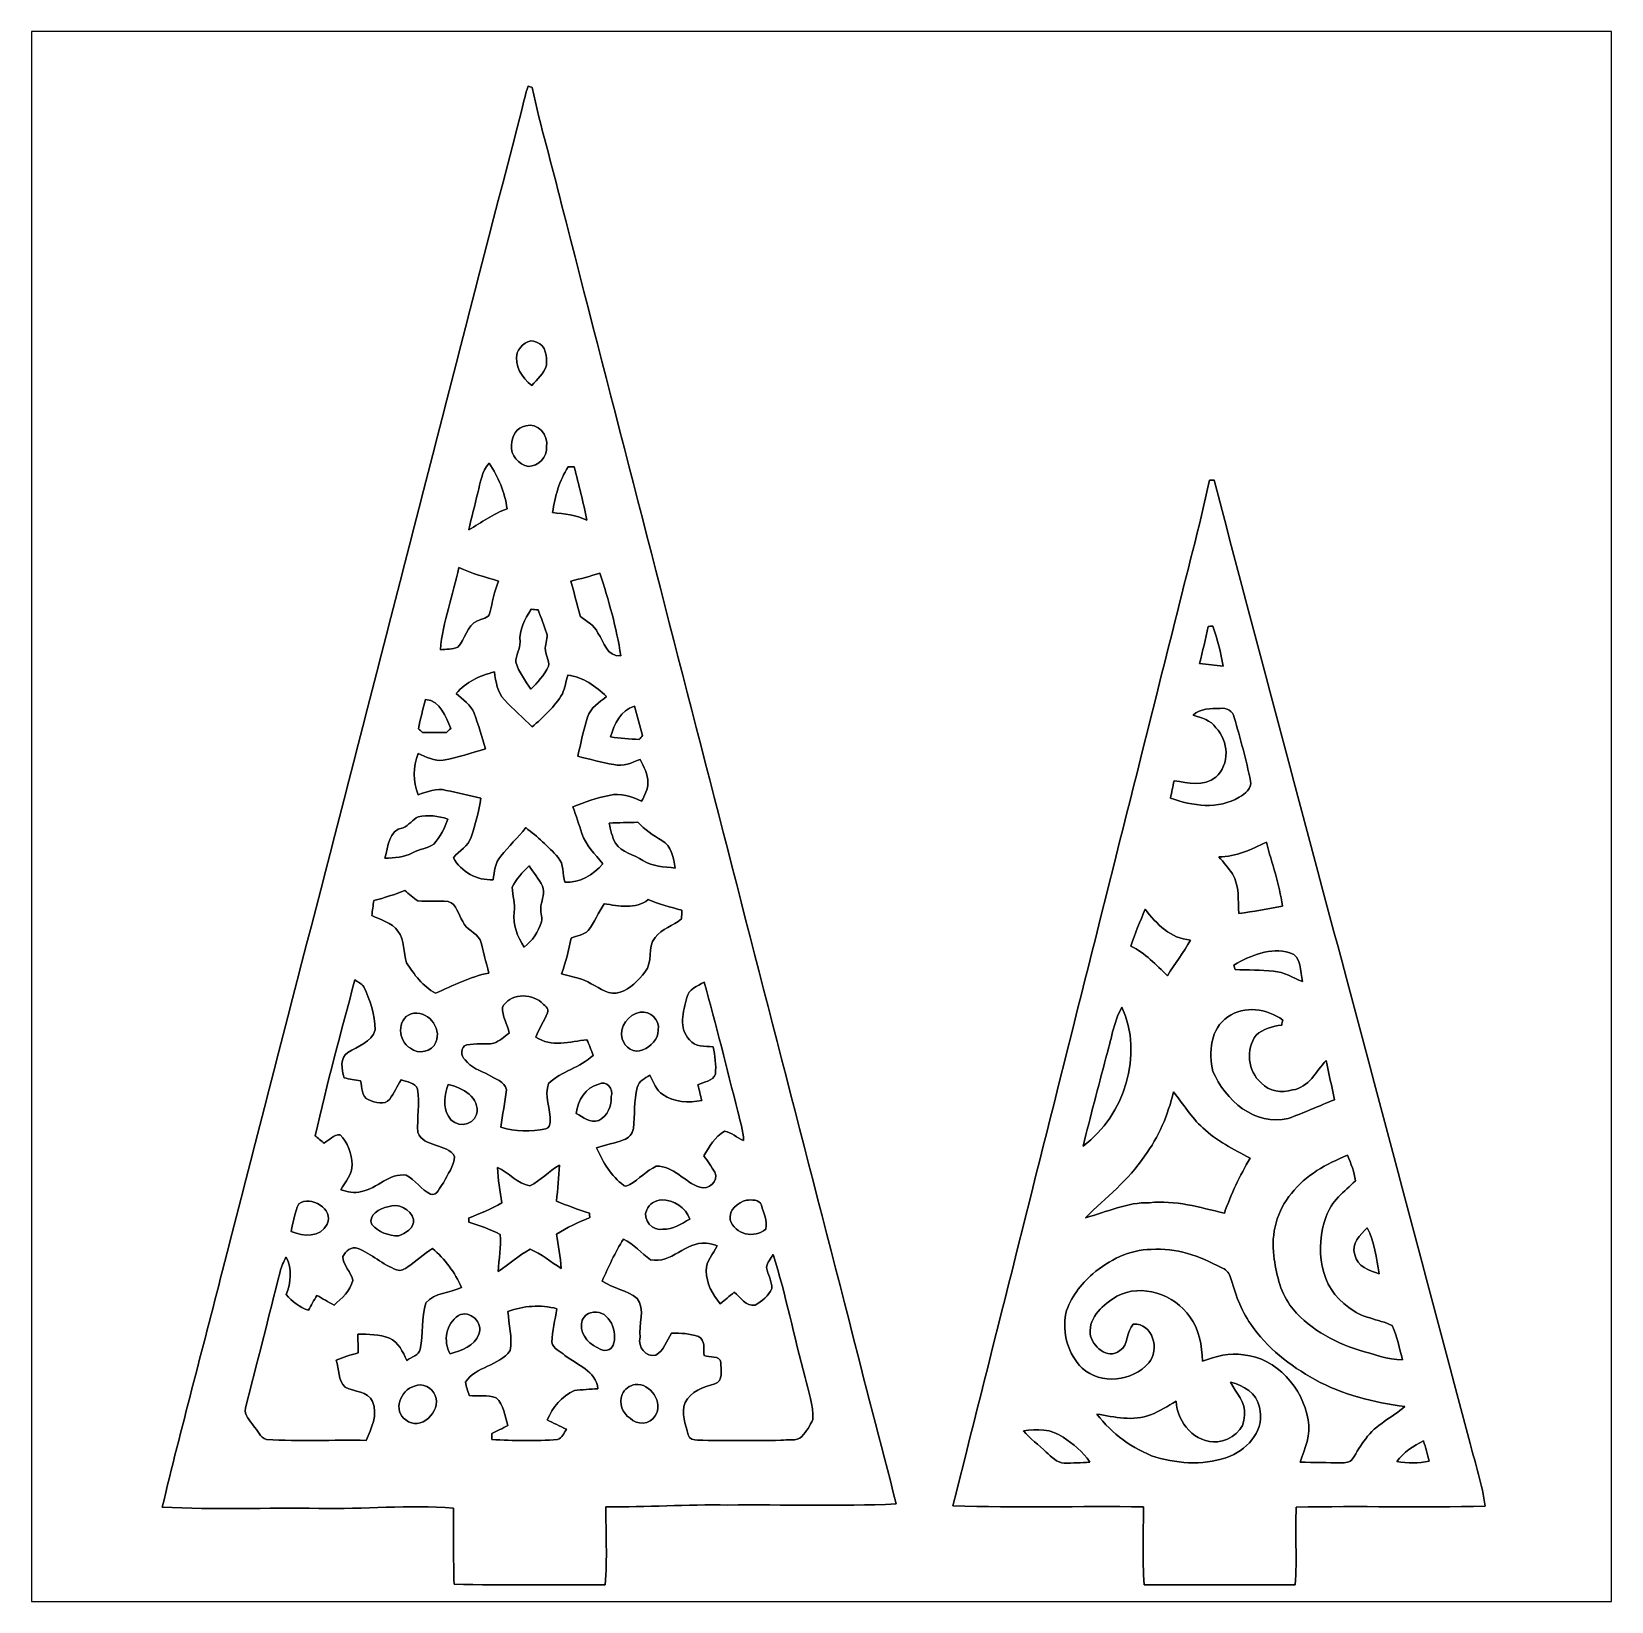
# Model space of a CAD drawing. Header units: centimetres. Extents: x -16.8 to 16.8, y -16.7 to 16.7.
import ezdxf

# ---------------------------------------------------------------- set-up
doc = ezdxf.new("R2010")
doc.units = ezdxf.units.CM
doc.header["$MEASUREMENT"] = 0
doc.layers.add('Layer 1', color=7, linetype='Continuous')

msp = doc.modelspace()

# ---------------------------------------------------------------- linework, layer by layer
at = {"layer": 'Layer 1', "color": 7}
for points, knots in [([(-16.77458, 16.66875), (-16.77458, 16.66875), (16.77458, 16.66875), (16.77458, 16.66875), (16.77458, 16.66875), (16.77458, 16.66875), (16.77458, -16.66875), (16.77458, -16.66875), (16.77458, -16.66875), (16.77458, -16.66875), (-16.77458, -16.66875), (-16.77458, -16.66875), (-16.77458, -16.66875), (-16.77458, -16.66875), (-16.77458, 16.66875), (-16.77458, 16.66875), (-16.77458, 16.66875), (-16.77458, 16.66875), (-16.77458, 16.66875), (-16.77458, 16.66875)], [0, 0, 0, 0, 0.16666667, 0.16666667, 0.16666667, 0.16666667, 0.33333333, 0.33333333, 0.33333333, 0.33333333, 0.5, 0.5, 0.5, 0.5, 0.66666667, 0.66666667, 0.66666667, 0.66666667, 1, 1, 1, 1]), ([(-6.23111, 15.51093), (-6.28333, 15.34583), (-6.32495, 15.17756), (-6.36658, 15.00928), (-6.36658, 15.00928), (-8.48431, 6.79132), (-10.60027, -1.42699), (-12.72258, -9.64353), (-12.72258, -9.64353), (-13.14097, -11.31993), (-13.60135, -12.9861), (-13.99858, -14.66779), (-13.99858, -14.66779), (-12.89085, -14.726), (-11.78031, -14.67697), (-10.67153, -14.69425), (-10.67153, -14.69425), (-9.71938, -14.71789), (-8.76723, -14.60676), (-7.81579, -14.6872), (-7.81579, -14.6872), (-7.81332, -15.22624), (-7.81861, -15.76564), (-7.80309, -16.30504), (-7.80309, -16.30504), (-6.73276, -16.32726), (-5.66208, -16.3128), (-4.59176, -16.31456), (-4.59176, -16.31456), (-4.54978, -15.76352), (-4.578, -15.21143), (-4.58011, -14.66003), (-4.58011, -14.66003), (-3.71722, -14.67167), (-2.85609, -14.60288), (-1.99319, -14.62193), (-1.99319, -14.62193), (-0.80151, -14.61135), (0.39123, -14.6491), (1.58221, -14.59971), (1.58221, -14.59971), (1.26718, -13.29655), (0.90452, -12.00467), (0.58632, -10.70187), (0.58632, -10.70187), (-1.45415, -2.80247), (-3.48474, 5.0994), (-5.52097, 12.99986), (-5.52097, 12.99986), (-5.72064, 13.82995), (-5.96759, 14.64874), (-6.14151, 15.48483), (-6.14151, 15.48483), (-6.16409, 15.49153), (-6.20854, 15.50458), (-6.23111, 15.51093), (-6.23111, 15.51093), (-6.23111, 15.51093), (-6.23111, 15.51093), (-6.23111, 15.51093)], [0, 0, 0, 0, 0.0625, 0.0625, 0.0625, 0.0625, 0.125, 0.125, 0.125, 0.125, 0.1875, 0.1875, 0.1875, 0.1875, 0.25, 0.25, 0.25, 0.25, 0.3125, 0.3125, 0.3125, 0.3125, 0.375, 0.375, 0.375, 0.375, 0.4375, 0.4375, 0.4375, 0.4375, 0.5, 0.5, 0.5, 0.5, 0.5625, 0.5625, 0.5625, 0.5625, 0.625, 0.625, 0.625, 0.625, 0.6875, 0.6875, 0.6875, 0.6875, 0.75, 0.75, 0.75, 0.75, 0.8125, 0.8125, 0.8125, 0.8125, 0.875, 0.875, 0.875, 0.875, 1, 1, 1, 1]), ([(-6.46254, 9.8492), (-6.39727, 9.99455), (-6.21771, 10.166), (-6.04908, 10.07392), (-6.04908, 10.07392), (-5.84553, 10.00725), (-5.83106, 9.75819), (-5.842, 9.58144), (-5.842, 9.58144), (-5.89139, 9.40894), (-6.03285, 9.28017), (-6.1535, 9.15317), (-6.1535, 9.15317), (-6.35917, 9.31686), (-6.52992, 9.57545), (-6.46254, 9.8492)], [0, 0, 0, 0, 0.2, 0.2, 0.2, 0.2, 0.4, 0.4, 0.4, 0.4, 0.6, 0.6, 0.6, 0.6, 1, 1, 1, 1]), ([(-6.28227, 8.29381), (-6.02686, 8.37847), (-5.79261, 8.09237), (-5.83671, 7.84754), (-5.83671, 7.84754), (-5.82401, 7.63693), (-6.01486, 7.43867), (-6.22335, 7.43303), (-6.22335, 7.43303), (-6.42549, 7.4736), (-6.61494, 7.66621), (-6.58248, 7.88635), (-6.58248, 7.88635), (-6.58248, 8.06132), (-6.47241, 8.27193), (-6.28227, 8.29381)], [0, 0, 0, 0, 0.2, 0.2, 0.2, 0.2, 0.4, 0.4, 0.4, 0.4, 0.6, 0.6, 0.6, 0.6, 1, 1, 1, 1]), ([(-7.29968, 6.87458), (-7.24429, 7.09154), (-7.2136, 7.32825), (-7.06085, 7.50358), (-7.06085, 7.50358), (-6.858, 7.21431), (-6.72677, 6.88411), (-6.67667, 6.5345), (-6.67667, 6.5345), (-6.97089, 6.43008), (-7.22313, 6.24487), (-7.48841, 6.08612), (-7.48841, 6.08612), (-7.43338, 6.35071), (-7.36141, 6.61141), (-7.29968, 6.87458)], [0, 0, 0, 0, 0.2, 0.2, 0.2, 0.2, 0.4, 0.4, 0.4, 0.4, 0.6, 0.6, 0.6, 0.6, 1, 1, 1, 1]), ([(-5.38233, 7.42738), (-5.33788, 7.42597), (-5.29343, 7.42456), (-5.24898, 7.4228), (-5.24898, 7.4228), (-5.16467, 7.04427), (-5.05178, 6.67209), (-4.98404, 6.29003), (-4.98404, 6.29003), (-5.21018, 6.40715), (-5.46206, 6.42832), (-5.71077, 6.45478), (-5.71077, 6.45478), (-5.66491, 6.79767), (-5.56295, 7.1307), (-5.38233, 7.42738)], [0, 0, 0, 0, 0.2, 0.2, 0.2, 0.2, 0.4, 0.4, 0.4, 0.4, 0.6, 0.6, 0.6, 0.6, 1, 1, 1, 1]), ([(8.23771, 7.14269), (8.02957, 6.1408), (7.74876, 5.15549), (7.5117, 4.16031), (7.5117, 4.16031), (5.9369, -2.10538), (4.36739, -8.37283), (2.79083, -14.63816), (2.79083, -14.63816), (4.13914, -14.68614), (5.48993, -14.64134), (6.83895, -14.66039), (6.83895, -14.66039), (6.83436, -15.21143), (6.81567, -15.76352), (6.85059, -16.31421), (6.85059, -16.31421), (7.92057, -16.31809), (8.99089, -16.31456), (10.06122, -16.31668), (10.06122, -16.31668), (10.10426, -15.76811), (10.05134, -15.21531), (10.08274, -14.66603), (10.08274, -14.66603), (11.42012, -14.63957), (12.75856, -14.67944), (14.09629, -14.64416), (14.09629, -14.64416), (14.02962, -14.19331), (13.88957, -13.75727), (13.77632, -13.31736), (13.77632, -13.31736), (11.96552, -6.49746), (10.14024, 0.31856), (8.33649, 7.14058), (8.33649, 7.14058), (8.3118, 7.14093), (8.26241, 7.14199), (8.23771, 7.14269)], [0, 0, 0, 0, 0.09090909, 0.09090909, 0.09090909, 0.09090909, 0.18181818, 0.18181818, 0.18181818, 0.18181818, 0.27272727, 0.27272727, 0.27272727, 0.27272727, 0.36363636, 0.36363636, 0.36363636, 0.36363636, 0.45454545, 0.45454545, 0.45454545, 0.45454545, 0.54545455, 0.54545455, 0.54545455, 0.54545455, 0.63636364, 0.63636364, 0.63636364, 0.63636364, 0.72727273, 0.72727273, 0.72727273, 0.72727273, 0.81818182, 0.81818182, 0.81818182, 0.81818182, 1, 1, 1, 1]), ([(-7.70114, 5.28849), (-7.43232, 5.15691), (-7.14058, 5.08988), (-6.85729, 4.99816), (-6.85729, 4.99816), (-6.95466, 4.78296), (-6.98535, 4.54907), (-7.04497, 4.32259), (-7.04497, 4.32259), (-7.06049, 4.19982), (-7.22948, 4.20934), (-7.3025, 4.1529), (-7.3025, 4.1529), (-7.5371, 4.06435), (-7.55862, 3.76061), (-7.72442, 3.59728), (-7.72442, 3.59728), (-7.83661, 3.53907), (-7.97207, 3.55882), (-8.09449, 3.54259), (-8.09449, 3.54259), (-8.04228, 4.13879), (-7.8232, 4.705), (-7.70114, 5.28849)], [0, 0, 0, 0, 0.14285714, 0.14285714, 0.14285714, 0.14285714, 0.28571429, 0.28571429, 0.28571429, 0.28571429, 0.42857143, 0.42857143, 0.42857143, 0.42857143, 0.57142857, 0.57142857, 0.57142857, 0.57142857, 0.71428571, 0.71428571, 0.71428571, 0.71428571, 1, 1, 1, 1]), ([(-5.32059, 4.99427), (-5.11528, 5.05319), (-4.90749, 5.10152), (-4.705, 5.16925), (-4.705, 5.16925), (-4.52438, 4.59423), (-4.34834, 4.00967), (-4.26438, 3.41277), (-4.26438, 3.41277), (-4.56177, 3.38737), (-4.61433, 3.70981), (-4.75051, 3.89678), (-4.75051, 3.89678), (-4.81789, 4.0707), (-4.99428, 4.13914), (-5.12198, 4.2545), (-5.12198, 4.2545), (-5.19642, 4.49862), (-5.24969, 4.74909), (-5.32059, 4.99427)], [0, 0, 0, 0, 0.16666667, 0.16666667, 0.16666667, 0.16666667, 0.33333333, 0.33333333, 0.33333333, 0.33333333, 0.5, 0.5, 0.5, 0.5, 0.66666667, 0.66666667, 0.66666667, 0.66666667, 1, 1, 1, 1]), ([(-6.16867, 4.4002), (-6.11858, 4.39596), (-6.06848, 4.39173), (-6.01804, 4.38714), (-6.01804, 4.38714), (-5.95559, 4.22522), (-5.89068, 4.06435), (-5.83777, 3.89855), (-5.83777, 3.89855), (-5.80461, 3.79024), (-5.85788, 3.68229), (-5.86669, 3.57434), (-5.86669, 3.57434), (-5.86952, 3.44311), (-5.77003, 3.32105), (-5.79896, 3.18946), (-5.79896, 3.18946), (-5.88574, 3.00143), (-6.02933, 2.84692), (-6.17432, 2.70157), (-6.17432, 2.70157), (-6.28721, 2.88678), (-6.43184, 3.06282), (-6.49146, 3.27484), (-6.49146, 3.27484), (-6.4957, 3.42477), (-6.39586, 3.55776), (-6.40221, 3.70946), (-6.40221, 3.70946), (-6.42444, 3.96522), (-6.29991, 4.19276), (-6.16867, 4.4002)], [0, 0, 0, 0, 0.11111111, 0.11111111, 0.11111111, 0.11111111, 0.22222222, 0.22222222, 0.22222222, 0.22222222, 0.33333333, 0.33333333, 0.33333333, 0.33333333, 0.44444444, 0.44444444, 0.44444444, 0.44444444, 0.55555556, 0.55555556, 0.55555556, 0.55555556, 0.66666667, 0.66666667, 0.66666667, 0.66666667, 0.77777778, 0.77777778, 0.77777778, 0.77777778, 1, 1, 1, 1]), ([(8.21196, 4.03578), (8.23736, 4.03719), (8.28851, 4.04001), (8.31391, 4.04142), (8.31391, 4.04142), (8.40387, 3.76379), (8.48501, 3.48156), (8.52981, 3.19229), (8.52981, 3.19229), (8.3633, 3.21204), (8.19573, 3.23109), (8.02993, 3.24908), (8.02993, 3.24908), (8.09025, 3.51155), (8.1601, 3.77155), (8.21196, 4.03578)], [0, 0, 0, 0, 0.2, 0.2, 0.2, 0.2, 0.4, 0.4, 0.4, 0.4, 0.6, 0.6, 0.6, 0.6, 1, 1, 1, 1]), ([(-7.75935, 2.61161), (-7.55121, 2.85785), (-7.25417, 2.99473), (-6.94584, 3.07022), (-6.94584, 3.07022), (-6.91374, 2.85997), (-6.88763, 2.63843), (-6.73276, 2.47544), (-6.73276, 2.47544), (-6.54861, 2.27295), (-6.33483, 2.09868), (-6.14539, 1.90077), (-6.14539, 1.90077), (-5.90832, 2.11314), (-5.66596, 2.32904), (-5.50228, 2.60597), (-5.50228, 2.60597), (-5.44654, 2.73191), (-5.42396, 2.86949), (-5.39044, 3.00214), (-5.39044, 3.00214), (-5.06413, 2.96968), (-4.79813, 2.7619), (-4.56424, 2.54776), (-4.56424, 2.54776), (-4.71488, 2.42323), (-4.9089, 2.31246), (-4.96993, 2.11279), (-4.96993, 2.11279), (-5.05742, 1.84044), (-5.10611, 1.55716), (-5.17701, 1.28058), (-5.17701, 1.28058), (-4.92301, 1.21673), (-4.66972, 1.14371), (-4.41008, 1.10455), (-4.41008, 1.10455), (-4.21287, 1.05269), (-4.02625, 1.14265), (-3.84845, 1.2132), (-3.84845, 1.2132), (-3.77578, 1.05692), (-3.68018, 0.90241), (-3.68864, 0.72178), (-3.68864, 0.72178), (-3.68053, 0.57714), (-3.75779, 0.44838), (-3.82058, 0.32385), (-3.82058, 0.32385), (-4.03331, 0.42721), (-4.26755, 0.50941), (-4.5085, 0.44768), (-4.5085, 0.44768), (-4.77238, 0.39053), (-5.03202, 0.30903), (-5.28003, 0.20285), (-5.28003, 0.20285), (-5.21159, 0.01658), (-5.15126, -0.17216), (-5.08776, -0.36054), (-5.08776, -0.36054), (-5.00592, -0.61278), (-4.80448, -0.79939), (-4.64503, -1.00436), (-4.64503, -1.00436), (-4.84576, -1.24319), (-5.13186, -1.41499), (-5.45359, -1.39488), (-5.45359, -1.39488), (-5.49875, -1.2192), (-5.46453, -1.01212), (-5.59506, -0.86748), (-5.59506, -0.86748), (-5.80284, -0.63641), (-6.03356, -0.4258), (-6.28015, -0.23707), (-6.28015, -0.23707), (-6.44525, -0.44944), (-6.64281, -0.63359), (-6.81038, -0.84384), (-6.81038, -0.84384), (-6.93491, -0.98002), (-6.94619, -1.17087), (-6.97548, -1.34373), (-6.97548, -1.34373), (-7.31414, -1.36208), (-7.65704, -1.17404), (-7.81756, -0.87524), (-7.81756, -0.87524), (-7.69691, -0.72319), (-7.49935, -0.62936), (-7.43691, -0.43674), (-7.43691, -0.43674), (-7.35471, -0.16404), (-7.27287, 0.11042), (-7.23159, 0.39264), (-7.23159, 0.39264), (-7.47959, 0.44274), (-7.72442, 0.50835), (-7.97278, 0.55527), (-7.97278, 0.55527), (-8.1788, 0.61278), (-8.37424, 0.51964), (-8.56686, 0.46355), (-8.56686, 0.46355), (-8.67551, 0.74154), (-8.68151, 1.05833), (-8.56474, 1.33456), (-8.56474, 1.33456), (-8.39505, 1.26259), (-8.2229, 1.17299), (-8.03099, 1.1938), (-8.03099, 1.1938), (-7.72619, 1.25166), (-7.43232, 1.35184), (-7.13458, 1.43581), (-7.13458, 1.43581), (-7.21148, 1.6891), (-7.28663, 1.94275), (-7.37447, 2.19181), (-7.37447, 2.19181), (-7.44855, 2.37349), (-7.61718, 2.48673), (-7.75935, 2.61161)], [0, 0, 0, 0, 0.03125, 0.03125, 0.03125, 0.03125, 0.0625, 0.0625, 0.0625, 0.0625, 0.09375, 0.09375, 0.09375, 0.09375, 0.125, 0.125, 0.125, 0.125, 0.15625, 0.15625, 0.15625, 0.15625, 0.1875, 0.1875, 0.1875, 0.1875, 0.21875, 0.21875, 0.21875, 0.21875, 0.25, 0.25, 0.25, 0.25, 0.28125, 0.28125, 0.28125, 0.28125, 0.3125, 0.3125, 0.3125, 0.3125, 0.34375, 0.34375, 0.34375, 0.34375, 0.375, 0.375, 0.375, 0.375, 0.40625, 0.40625, 0.40625, 0.40625, 0.4375, 0.4375, 0.4375, 0.4375, 0.46875, 0.46875, 0.46875, 0.46875, 0.5, 0.5, 0.5, 0.5, 0.53125, 0.53125, 0.53125, 0.53125, 0.5625, 0.5625, 0.5625, 0.5625, 0.59375, 0.59375, 0.59375, 0.59375, 0.625, 0.625, 0.625, 0.625, 0.65625, 0.65625, 0.65625, 0.65625, 0.6875, 0.6875, 0.6875, 0.6875, 0.71875, 0.71875, 0.71875, 0.71875, 0.75, 0.75, 0.75, 0.75, 0.78125, 0.78125, 0.78125, 0.78125, 0.8125, 0.8125, 0.8125, 0.8125, 0.84375, 0.84375, 0.84375, 0.84375, 0.875, 0.875, 0.875, 0.875, 0.90625, 0.90625, 0.90625, 0.90625, 0.9375, 0.9375, 0.9375, 0.9375, 1, 1, 1, 1]), ([(-8.40952, 2.48708), (-8.08743, 2.45392), (-7.98301, 2.12055), (-7.87294, 1.86725), (-7.87294, 1.86725), (-7.90434, 1.84044), (-7.93538, 1.81328), (-7.96608, 1.78611), (-7.96608, 1.78611), (-8.09308, 1.78611), (-8.34708, 1.78611), (-8.47372, 1.78647), (-8.47372, 1.78647), (-8.503, 1.81187), (-8.53228, 1.83727), (-8.56121, 1.86267), (-8.56121, 1.86267), (-8.51747, 2.07257), (-8.4649, 2.28036), (-8.40952, 2.48708)], [0, 0, 0, 0, 0.16666667, 0.16666667, 0.16666667, 0.16666667, 0.33333333, 0.33333333, 0.33333333, 0.33333333, 0.5, 0.5, 0.5, 0.5, 0.66666667, 0.66666667, 0.66666667, 0.66666667, 1, 1, 1, 1]), ([(-4.47781, 1.69192), (-4.40514, 1.96144), (-4.25979, 2.25672), (-3.97404, 2.34421), (-3.97404, 2.34421), (-3.91054, 2.13748), (-3.85798, 1.92758), (-3.80118, 1.71873), (-3.80118, 1.71873), (-3.82482, 1.69122), (-3.84845, 1.66335), (-3.87209, 1.63548), (-3.87209, 1.63548), (-4.07494, 1.64747), (-4.27743, 1.65947), (-4.47781, 1.69192)], [0, 0, 0, 0, 0.2, 0.2, 0.2, 0.2, 0.4, 0.4, 0.4, 0.4, 0.6, 0.6, 0.6, 0.6, 1, 1, 1, 1]), ([(7.89234, 2.15018), (8.04122, 2.29694), (8.26805, 2.29976), (8.46384, 2.2927), (8.46384, 2.2927), (8.60143, 2.32269), (8.73619, 2.23379), (8.76653, 2.10291), (8.76653, 2.10291), (8.89176, 1.65559), (9.02159, 1.20862), (9.11084, 0.75212), (9.11084, 0.75212), (9.14717, 0.59161), (8.98948, 0.47942), (8.86989, 0.40922), (8.86989, 0.40922), (8.42892, 0.14429), (7.874, 0.22049), (7.41292, 0.38876), (7.41292, 0.38876), (7.43514, 0.51364), (7.4609, 0.63676), (7.48806, 0.76024), (7.48806, 0.76024), (7.78122, 0.71226), (8.12059, 0.62406), (8.37177, 0.83608), (8.37177, 0.83608), (8.67657, 1.09996), (8.6487, 1.60973), (8.3753, 1.88524), (8.3753, 1.88524), (8.26841, 2.05105), (8.06591, 2.0955), (7.89234, 2.15018)], [0, 0, 0, 0, 0.1, 0.1, 0.1, 0.1, 0.2, 0.2, 0.2, 0.2, 0.3, 0.3, 0.3, 0.3, 0.4, 0.4, 0.4, 0.4, 0.5, 0.5, 0.5, 0.5, 0.6, 0.6, 0.6, 0.6, 0.7, 0.7, 0.7, 0.7, 0.8, 0.8, 0.8, 0.8, 1, 1, 1, 1]), ([(-8.56791, -0.00635), (-8.35554, 0.04057), (-8.13753, 0.01023), (-7.93327, -0.05362), (-7.93327, -0.05362), (-8.00347, -0.24448), (-8.09272, -0.43603), (-8.23419, -0.58491), (-8.23419, -0.58491), (-8.36507, -0.6858), (-8.54428, -0.68651), (-8.68504, -0.77188), (-8.68504, -0.77188), (-8.86389, -0.86854), (-9.07062, -0.88159), (-9.26994, -0.883), (-9.26994, -0.883), (-9.19692, -0.64064), (-9.2008, -0.28963), (-8.88224, -0.23918), (-8.88224, -0.23918), (-8.76088, -0.18591), (-8.68433, -0.06773), (-8.56791, -0.00635)], [0, 0, 0, 0, 0.14285714, 0.14285714, 0.14285714, 0.14285714, 0.28571429, 0.28571429, 0.28571429, 0.28571429, 0.42857143, 0.42857143, 0.42857143, 0.42857143, 0.57142857, 0.57142857, 0.57142857, 0.57142857, 0.71428571, 0.71428571, 0.71428571, 0.71428571, 1, 1, 1, 1]), ([(-4.50885, -0.1397), (-4.30671, -0.13229), (-4.10457, -0.127), (-3.90172, -0.12241), (-3.90172, -0.12241), (-3.75497, -0.28116), (-3.5747, -0.39723), (-3.3909, -0.50729), (-3.3909, -0.50729), (-3.17888, -0.62371), (-3.14501, -0.883), (-3.10727, -1.09573), (-3.10727, -1.09573), (-3.34045, -1.06786), (-3.59163, -1.06433), (-3.79413, -0.9331), (-3.79413, -0.9331), (-3.98463, -0.80398), (-4.23933, -0.76906), (-4.37762, -0.56938), (-4.37762, -0.56938), (-4.44465, -0.43427), (-4.48063, -0.28646), (-4.50885, -0.1397)], [0, 0, 0, 0, 0.14285714, 0.14285714, 0.14285714, 0.14285714, 0.28571429, 0.28571429, 0.28571429, 0.28571429, 0.42857143, 0.42857143, 0.42857143, 0.42857143, 0.57142857, 0.57142857, 0.57142857, 0.57142857, 0.71428571, 0.71428571, 0.71428571, 0.71428571, 1, 1, 1, 1]), ([(8.43844, -0.85549), (8.80569, -0.86113), (9.12848, -0.69885), (9.44774, -0.54328), (9.44774, -0.54328), (9.56451, -0.99448), (9.72644, -1.43757), (9.78641, -1.90218), (9.78641, -1.90218), (9.47879, -1.95756), (9.17257, -2.02106), (8.86248, -2.05846), (8.86248, -2.05846), (8.84414, -1.77765), (8.87977, -1.47073), (8.72525, -1.22026), (8.72525, -1.22026), (8.64411, -1.08726), (8.53616, -0.97508), (8.43844, -0.85549)], [0, 0, 0, 0, 0.16666667, 0.16666667, 0.16666667, 0.16666667, 0.33333333, 0.33333333, 0.33333333, 0.33333333, 0.5, 0.5, 0.5, 0.5, 0.66666667, 0.66666667, 0.66666667, 0.66666667, 1, 1, 1, 1]), ([(-6.56661, -1.50354), (-6.483, -1.3275), (-6.34965, -1.18392), (-6.2103, -1.05057), (-6.2103, -1.05057), (-6.11434, -1.19204), (-6.0004, -1.32468), (-5.92737, -1.48061), (-5.92737, -1.48061), (-5.86528, -1.61325), (-5.93513, -1.7593), (-5.95701, -1.89442), (-5.95701, -1.89442), (-5.98558, -2.00907), (-5.91538, -2.12478), (-5.94783, -2.23838), (-5.94783, -2.23838), (-6.02121, -2.44334), (-6.13339, -2.64583), (-6.31578, -2.77213), (-6.31578, -2.77213), (-6.45548, -2.55199), (-6.56096, -2.29729), (-6.52886, -2.03059), (-6.52886, -2.03059), (-6.49852, -1.85349), (-6.56378, -1.67922), (-6.56661, -1.50354)], [0, 0, 0, 0, 0.125, 0.125, 0.125, 0.125, 0.25, 0.25, 0.25, 0.25, 0.375, 0.375, 0.375, 0.375, 0.5, 0.5, 0.5, 0.5, 0.625, 0.625, 0.625, 0.625, 0.75, 0.75, 0.75, 0.75, 1, 1, 1, 1]), ([(-9.50595, -1.78647), (-9.28441, -1.72261), (-9.06216, -1.65876), (-8.84908, -1.56986), (-8.84908, -1.56986), (-8.7563, -1.64218), (-8.67622, -1.73531), (-8.56968, -1.78823), (-8.56968, -1.78823), (-8.35766, -1.81293), (-8.14317, -1.79211), (-7.93115, -1.80411), (-7.93115, -1.80411), (-7.74312, -1.85385), (-7.71666, -2.08774), (-7.61965, -2.22744), (-7.61965, -2.22744), (-7.54733, -2.4003), (-7.34483, -2.46309), (-7.24817, -2.61655), (-7.24817, -2.61655), (-7.18185, -2.85044), (-7.12752, -3.08892), (-7.06438, -3.32423), (-7.06438, -3.32423), (-7.46548, -3.40184), (-7.82743, -3.59622), (-8.19785, -3.75179), (-8.19785, -3.75179), (-8.46596, -3.6135), (-8.65188, -3.35174), (-8.81521, -3.10656), (-8.81521, -3.10656), (-8.88506, -2.88713), (-8.8459, -2.62431), (-8.99583, -2.43346), (-8.99583, -2.43346), (-9.12918, -2.25249), (-9.35637, -2.19357), (-9.54969, -2.1015), (-9.54969, -2.1015), (-9.53735, -1.9939), (-9.52147, -1.8923), (-9.50595, -1.78647)], [0, 0, 0, 0, 0.08333333, 0.08333333, 0.08333333, 0.08333333, 0.16666667, 0.16666667, 0.16666667, 0.16666667, 0.25, 0.25, 0.25, 0.25, 0.33333333, 0.33333333, 0.33333333, 0.33333333, 0.41666667, 0.41666667, 0.41666667, 0.41666667, 0.5, 0.5, 0.5, 0.5, 0.58333333, 0.58333333, 0.58333333, 0.58333333, 0.66666667, 0.66666667, 0.66666667, 0.66666667, 0.75, 0.75, 0.75, 0.75, 0.83333333, 0.83333333, 0.83333333, 0.83333333, 1, 1, 1, 1]), ([(-3.67983, -1.76565), (-3.4484, -1.86126), (-3.2071, -1.92652), (-2.96545, -1.99037), (-2.96545, -1.99037), (-2.96757, -2.03659), (-2.97145, -2.12972), (-2.97356, -2.17593), (-2.97356, -2.17593), (-3.14784, -2.32516), (-3.39408, -2.37631), (-3.53413, -2.56893), (-3.53413, -2.56893), (-3.70628, -2.77954), (-3.57152, -3.09845), (-3.75038, -3.30482), (-3.75038, -3.30482), (-3.89043, -3.48051), (-4.05589, -3.66183), (-4.27426, -3.7338), (-4.27426, -3.7338), (-4.50709, -3.82129), (-4.69583, -3.64031), (-4.88985, -3.55212), (-4.88985, -3.55212), (-5.08282, -3.43253), (-5.3086, -3.40007), (-5.52238, -3.33834), (-5.52238, -3.33834), (-5.42678, -3.09421), (-5.37175, -2.83669), (-5.31566, -2.58163), (-5.31566, -2.58163), (-5.19359, -2.53259), (-5.04896, -2.51778), (-4.95229, -2.42252), (-4.95229, -2.42252), (-4.82529, -2.24226), (-4.73287, -2.04011), (-4.61433, -1.8542), (-4.61433, -1.8542), (-4.30283, -1.89583), (-3.94653, -1.9812), (-3.67983, -1.76565)], [0, 0, 0, 0, 0.08333333, 0.08333333, 0.08333333, 0.08333333, 0.16666667, 0.16666667, 0.16666667, 0.16666667, 0.25, 0.25, 0.25, 0.25, 0.33333333, 0.33333333, 0.33333333, 0.33333333, 0.41666667, 0.41666667, 0.41666667, 0.41666667, 0.5, 0.5, 0.5, 0.5, 0.58333333, 0.58333333, 0.58333333, 0.58333333, 0.66666667, 0.66666667, 0.66666667, 0.66666667, 0.75, 0.75, 0.75, 0.75, 0.83333333, 0.83333333, 0.83333333, 0.83333333, 1, 1, 1, 1]), ([(6.87317, -1.96956), (7.11553, -2.27859), (7.41504, -2.59644), (7.83449, -2.6229), (7.83449, -2.6229), (7.68985, -2.88678), (7.50782, -3.12808), (7.34448, -3.38032), (7.34448, -3.38032), (7.10882, -3.14466), (6.87105, -2.90724), (6.5726, -2.75061), (6.5726, -2.75061), (6.6548, -2.48356), (6.76592, -2.22709), (6.87317, -1.96956)], [0, 0, 0, 0, 0.2, 0.2, 0.2, 0.2, 0.4, 0.4, 0.4, 0.4, 0.6, 0.6, 0.6, 0.6, 1, 1, 1, 1]), ([(8.75912, -3.15489), (9.11119, -2.95099), (9.53629, -2.77354), (9.94586, -2.89243), (9.94586, -2.89243), (10.19704, -2.9651), (10.16706, -3.29424), (10.21468, -3.50661), (10.21468, -3.50661), (10.01254, -3.42371), (9.82169, -3.30412), (9.59944, -3.28401), (9.59944, -3.28401), (9.32815, -3.25896), (9.05686, -3.26002), (8.78558, -3.25261), (8.78558, -3.25261), (8.77887, -3.22827), (8.76547, -3.17923), (8.75912, -3.15489)], [0, 0, 0, 0, 0.16666667, 0.16666667, 0.16666667, 0.16666667, 0.33333333, 0.33333333, 0.33333333, 0.33333333, 0.5, 0.5, 0.5, 0.5, 0.66666667, 0.66666667, 0.66666667, 0.66666667, 1, 1, 1, 1]), ([(-9.912, -3.46992), (-9.84603, -3.51367), (-9.76559, -3.54683), (-9.72185, -3.61668), (-9.72185, -3.61668), (-9.58039, -3.89925), (-9.47984, -4.2104), (-9.47949, -4.52896), (-9.47949, -4.52896), (-9.55358, -4.79531), (-9.84603, -4.88174), (-10.05558, -5.01297), (-10.05558, -5.01297), (-10.23938, -5.11986), (-10.1854, -5.37422), (-10.14024, -5.54708), (-10.14024, -5.54708), (-10.02594, -5.57953), (-9.906, -5.59259), (-9.78888, -5.61375), (-9.78888, -5.61375), (-9.75113, -5.74428), (-9.77865, -5.95947), (-9.61637, -6.01909), (-9.61637, -6.01909), (-9.47914, -6.0766), (-9.27806, -6.13869), (-9.16975, -6.00251), (-9.16975, -6.00251), (-9.07556, -5.87587), (-9.00994, -5.73088), (-8.92951, -5.59576), (-8.92951, -5.59576), (-8.81415, -5.63562), (-8.62224, -5.64444), (-8.5792, -5.79049), (-8.5792, -5.79049), (-8.52946, -6.09494), (-8.59226, -6.40468), (-8.57462, -6.70983), (-8.57462, -6.70983), (-8.44621, -7.03968), (-7.95091, -6.92961), (-7.7911, -7.22348), (-7.7911, -7.22348), (-7.80909, -7.42491), (-7.93609, -7.60166), (-8.02887, -7.77699), (-8.02887, -7.77699), (-8.1086, -7.85812), (-8.15199, -8.06838), (-8.30298, -8.0204), (-8.30298, -8.0204), (-8.50336, -7.92833), (-8.62013, -7.71419), (-8.81768, -7.61718), (-8.81768, -7.61718), (-9.17822, -7.56779), (-9.43539, -7.89834), (-9.77159, -7.96502), (-9.77159, -7.96502), (-9.9187, -8.00629), (-10.06687, -7.97384), (-10.20692, -7.92868), (-10.20692, -7.92868), (-10.12049, -7.75123), (-9.95821, -7.60307), (-9.96738, -7.39069), (-9.96738, -7.39069), (-9.97867, -7.1628), (-10.05558, -6.91938), (-10.22279, -6.75816), (-10.22279, -6.75816), (-10.35826, -6.75605), (-10.45351, -6.87458), (-10.56464, -6.93596), (-10.56464, -6.93596), (-10.6112, -6.89751), (-10.70398, -6.82096), (-10.75055, -6.78251), (-10.75055, -6.78251), (-10.50502, -5.6702), (-10.19669, -4.57271), (-9.912, -3.46992)], [0, 0, 0, 0, 0.04545455, 0.04545455, 0.04545455, 0.04545455, 0.09090909, 0.09090909, 0.09090909, 0.09090909, 0.13636364, 0.13636364, 0.13636364, 0.13636364, 0.18181818, 0.18181818, 0.18181818, 0.18181818, 0.22727273, 0.22727273, 0.22727273, 0.22727273, 0.27272727, 0.27272727, 0.27272727, 0.27272727, 0.31818182, 0.31818182, 0.31818182, 0.31818182, 0.36363636, 0.36363636, 0.36363636, 0.36363636, 0.40909091, 0.40909091, 0.40909091, 0.40909091, 0.45454545, 0.45454545, 0.45454545, 0.45454545, 0.5, 0.5, 0.5, 0.5, 0.54545455, 0.54545455, 0.54545455, 0.54545455, 0.59090909, 0.59090909, 0.59090909, 0.59090909, 0.63636364, 0.63636364, 0.63636364, 0.63636364, 0.68181818, 0.68181818, 0.68181818, 0.68181818, 0.72727273, 0.72727273, 0.72727273, 0.72727273, 0.77272727, 0.77272727, 0.77272727, 0.77272727, 0.81818182, 0.81818182, 0.81818182, 0.81818182, 0.86363636, 0.86363636, 0.86363636, 0.86363636, 0.90909091, 0.90909091, 0.90909091, 0.90909091, 1, 1, 1, 1]), ([(-2.86209, -3.84669), (-2.82575, -3.66501), (-2.63137, -3.60398), (-2.49132, -3.51649), (-2.49132, -3.51649), (-2.23802, -4.42807), (-2.00836, -5.34599), (-1.77835, -6.26357), (-1.77835, -6.26357), (-1.7272, -6.46712), (-1.66123, -6.66997), (-1.65453, -6.88164), (-1.65453, -6.88164), (-1.79211, -6.81955), (-1.91064, -6.71266), (-2.06128, -6.68232), (-2.06128, -6.68232), (-2.26554, -6.80261), (-2.38125, -7.01005), (-2.49731, -7.20725), (-2.49731, -7.20725), (-2.41829, -7.32155), (-2.33751, -7.43338), (-2.2666, -7.55403), (-2.2666, -7.55403), (-2.17558, -7.74806), (-2.40136, -7.93785), (-2.58586, -7.87471), (-2.58586, -7.87471), (-2.91006, -7.76111), (-3.14572, -7.41751), (-3.50802, -7.42703), (-3.50802, -7.42703), (-3.71757, -7.52263), (-3.87491, -7.69937), (-4.07, -7.81826), (-4.07, -7.81826), (-4.1088, -7.83484), (-4.16243, -7.86694), (-4.20088, -7.83519), (-4.20088, -7.83519), (-4.46652, -7.63588), (-4.64361, -7.33954), (-4.7752, -7.03968), (-4.7752, -7.03968), (-4.58823, -6.9723), (-4.39138, -6.93561), (-4.20405, -6.86929), (-4.20405, -6.86929), (-4.09716, -6.83436), (-4.01073, -6.74053), (-3.99556, -6.62764), (-3.99556, -6.62764), (-3.95852, -6.33659), (-3.98851, -6.03885), (-3.91336, -5.7531), (-3.91336, -5.7531), (-3.88056, -5.62187), (-3.75144, -5.55801), (-3.6449, -5.49487), (-3.6449, -5.49487), (-3.55953, -5.63316), (-3.51861, -5.81872), (-3.36656, -5.90479), (-3.36656, -5.90479), (-3.13055, -6.07554), (-2.82116, -6.08542), (-2.54459, -6.03074), (-2.54459, -6.03074), (-2.56893, -5.91926), (-2.5968, -5.80884), (-2.62608, -5.69842), (-2.62608, -5.69842), (-2.49837, -5.63245), (-2.30858, -5.62363), (-2.25072, -5.47335), (-2.25072, -5.47335), (-2.23908, -5.2772), (-2.25601, -5.08141), (-2.30293, -4.89162), (-2.30293, -4.89162), (-2.47191, -4.87116), (-2.69028, -4.90291), (-2.80247, -4.74274), (-2.80247, -4.74274), (-3.042, -4.50144), (-2.93723, -4.13738), (-2.86209, -3.84669)], [0, 0, 0, 0, 0.04347826, 0.04347826, 0.04347826, 0.04347826, 0.08695652, 0.08695652, 0.08695652, 0.08695652, 0.13043478, 0.13043478, 0.13043478, 0.13043478, 0.17391304, 0.17391304, 0.17391304, 0.17391304, 0.2173913, 0.2173913, 0.2173913, 0.2173913, 0.26086957, 0.26086957, 0.26086957, 0.26086957, 0.30434783, 0.30434783, 0.30434783, 0.30434783, 0.34782609, 0.34782609, 0.34782609, 0.34782609, 0.39130435, 0.39130435, 0.39130435, 0.39130435, 0.43478261, 0.43478261, 0.43478261, 0.43478261, 0.47826087, 0.47826087, 0.47826087, 0.47826087, 0.52173913, 0.52173913, 0.52173913, 0.52173913, 0.56521739, 0.56521739, 0.56521739, 0.56521739, 0.60869565, 0.60869565, 0.60869565, 0.60869565, 0.65217391, 0.65217391, 0.65217391, 0.65217391, 0.69565217, 0.69565217, 0.69565217, 0.69565217, 0.73913043, 0.73913043, 0.73913043, 0.73913043, 0.7826087, 0.7826087, 0.7826087, 0.7826087, 0.82608696, 0.82608696, 0.82608696, 0.82608696, 0.86956522, 0.86956522, 0.86956522, 0.86956522, 0.91304348, 0.91304348, 0.91304348, 0.91304348, 1, 1, 1, 1]), ([(-6.77404, -4.05236), (-6.62869, -3.75567), (-6.18702, -3.74897), (-5.95277, -3.94229), (-5.95277, -3.94229), (-5.89703, -4.00191), (-5.77039, -4.07035), (-5.81942, -4.17019), (-5.81942, -4.17019), (-5.89245, -4.34481), (-5.99511, -4.50603), (-6.06425, -4.68312), (-6.06425, -4.68312), (-5.74887, -4.9082), (-5.33329, -4.78226), (-4.98158, -4.74063), (-4.98158, -4.74063), (-4.93219, -4.84964), (-4.89091, -4.959), (-4.84964, -5.07224), (-4.84964, -5.07224), (-5.1248, -5.33435), (-5.52027, -5.40879), (-5.79473, -5.66702), (-5.79473, -5.66702), (-5.89668, -5.92949), (-5.74604, -6.21418), (-5.76016, -6.48794), (-5.76016, -6.48794), (-5.7658, -6.54579), (-5.78979, -6.61599), (-5.85435, -6.63011), (-5.85435, -6.63011), (-6.16761, -6.70454), (-6.49958, -6.69149), (-6.80791, -6.60012), (-6.80791, -6.60012), (-6.78356, -6.33377), (-6.70983, -6.07413), (-6.69219, -5.80708), (-6.69219, -5.80708), (-6.72289, -5.62328), (-6.93738, -5.57107), (-7.07355, -5.48711), (-7.07355, -5.48711), (-7.24112, -5.38762), (-7.45419, -5.34106), (-7.56638, -5.16855), (-7.56638, -5.16855), (-7.67327, -5.08847), (-7.66974, -4.89197), (-7.53357, -4.85175), (-7.53357, -4.85175), (-7.34554, -4.80977), (-7.14728, -4.84999), (-6.95819, -4.81436), (-6.95819, -4.81436), (-6.83472, -4.77238), (-6.74088, -4.67395), (-6.63399, -4.60269), (-6.63399, -4.60269), (-6.66503, -4.41678), (-6.78498, -4.24321), (-6.77404, -4.05236)], [0, 0, 0, 0, 0.05882353, 0.05882353, 0.05882353, 0.05882353, 0.11764706, 0.11764706, 0.11764706, 0.11764706, 0.17647059, 0.17647059, 0.17647059, 0.17647059, 0.23529412, 0.23529412, 0.23529412, 0.23529412, 0.29411765, 0.29411765, 0.29411765, 0.29411765, 0.35294118, 0.35294118, 0.35294118, 0.35294118, 0.41176471, 0.41176471, 0.41176471, 0.41176471, 0.47058824, 0.47058824, 0.47058824, 0.47058824, 0.52941176, 0.52941176, 0.52941176, 0.52941176, 0.58823529, 0.58823529, 0.58823529, 0.58823529, 0.64705882, 0.64705882, 0.64705882, 0.64705882, 0.70588235, 0.70588235, 0.70588235, 0.70588235, 0.76470588, 0.76470588, 0.76470588, 0.76470588, 0.82352941, 0.82352941, 0.82352941, 0.82352941, 0.88235294, 0.88235294, 0.88235294, 0.88235294, 1, 1, 1, 1]), ([(8.62894, -4.25556), (8.98172, -4.00826), (9.46115, -4.07705), (9.79558, -4.32188), (9.79558, -4.32188), (9.78747, -4.35716), (9.77971, -4.39279), (9.7723, -4.42842), (9.7723, -4.42842), (9.57651, -4.45206), (9.38107, -4.51062), (9.22937, -4.64291), (9.22937, -4.64291), (9.00183, -4.94489), (9.04981, -5.40914), (9.33767, -5.65538), (9.33767, -5.65538), (9.5063, -5.83636), (9.77371, -5.88081), (10.00301, -5.80672), (10.00301, -5.80672), (10.34979, -5.75839), (10.5029, -5.41196), (10.71774, -5.17842), (10.71774, -5.17842), (10.77524, -5.45747), (10.83557, -5.73617), (10.89166, -6.01557), (10.89166, -6.01557), (10.56428, -6.14468), (10.24431, -6.29532), (9.912, -6.41103), (9.912, -6.41103), (9.20715, -6.58954), (8.56897, -6.01804), (8.31109, -5.41196), (8.31109, -5.41196), (8.21831, -5.01756), (8.26064, -4.50215), (8.62894, -4.25556)], [0, 0, 0, 0, 0.09090909, 0.09090909, 0.09090909, 0.09090909, 0.18181818, 0.18181818, 0.18181818, 0.18181818, 0.27272727, 0.27272727, 0.27272727, 0.27272727, 0.36363636, 0.36363636, 0.36363636, 0.36363636, 0.45454545, 0.45454545, 0.45454545, 0.45454545, 0.54545455, 0.54545455, 0.54545455, 0.54545455, 0.63636364, 0.63636364, 0.63636364, 0.63636364, 0.72727273, 0.72727273, 0.72727273, 0.72727273, 0.81818182, 0.81818182, 0.81818182, 0.81818182, 1, 1, 1, 1]), ([(-8.71714, -4.19206), (-8.38306, -4.08975), (-8.05392, -4.47781), (-8.18762, -4.79354), (-8.18762, -4.79354), (-8.27088, -4.99886), (-8.56086, -5.06024), (-8.72984, -4.91984), (-8.72984, -4.91984), (-8.99689, -4.77449), (-9.02511, -4.30071), (-8.71714, -4.19206)], [0, 0, 0, 0, 0.25, 0.25, 0.25, 0.25, 0.5, 0.5, 0.5, 0.5, 1, 1, 1, 1]), ([(-3.85057, -4.15572), (-3.64525, -4.12115), (-3.42053, -4.31341), (-3.47133, -4.53461), (-3.47133, -4.53461), (-3.45899, -4.72722), (-3.62903, -4.88668), (-3.79448, -4.95723), (-3.79448, -4.95723), (-3.97087, -5.04155), (-4.18924, -4.9022), (-4.23192, -4.72299), (-4.23192, -4.72299), (-4.31024, -4.46969), (-4.09751, -4.20264), (-3.85057, -4.15572)], [0, 0, 0, 0, 0.2, 0.2, 0.2, 0.2, 0.4, 0.4, 0.4, 0.4, 0.6, 0.6, 0.6, 0.6, 1, 1, 1, 1]), ([(6.3814, -4.04848), (6.8453, -5.0606), (6.43326, -6.34647), (5.55942, -6.99805), (5.55942, -6.99805), (5.70583, -6.36976), (5.88257, -5.74816), (6.03814, -5.12163), (6.03814, -5.12163), (6.15879, -4.76638), (6.18984, -4.37691), (6.3814, -4.04848)], [0, 0, 0, 0, 0.25, 0.25, 0.25, 0.25, 0.5, 0.5, 0.5, 0.5, 1, 1, 1, 1]), ([(-7.92833, -5.69348), (-7.63058, -5.75239), (-7.24112, -5.97041), (-7.32473, -6.32777), (-7.32473, -6.32777), (-7.39493, -6.59377), (-7.80874, -6.61176), (-7.9188, -6.36729), (-7.9188, -6.36729), (-8.05356, -6.16338), (-8.00347, -5.90903), (-7.92833, -5.69348)], [0, 0, 0, 0, 0.25, 0.25, 0.25, 0.25, 0.5, 0.5, 0.5, 0.5, 1, 1, 1, 1]), ([(-4.73004, -5.68113), (-4.56812, -5.588), (-4.40725, -5.79684), (-4.46476, -5.94431), (-4.46476, -5.94431), (-4.44606, -6.14751), (-4.54942, -6.35811), (-4.73181, -6.45301), (-4.73181, -6.45301), (-4.9149, -6.52674), (-5.06166, -6.37787), (-5.20982, -6.30379), (-5.20982, -6.30379), (-5.17843, -6.02897), (-5.00733, -5.75804), (-4.73004, -5.68113)], [0, 0, 0, 0, 0.2, 0.2, 0.2, 0.2, 0.4, 0.4, 0.4, 0.4, 0.6, 0.6, 0.6, 0.6, 1, 1, 1, 1]), ([(7.47501, -5.84764), (7.68385, -6.10129), (7.85142, -6.39127), (8.09801, -6.61282), (8.09801, -6.61282), (8.38553, -6.89292), (8.75242, -7.06508), (9.10061, -7.25593), (9.10061, -7.25593), (8.88506, -7.62917), (8.69844, -8.01758), (8.55486, -8.42433), (8.55486, -8.42433), (8.03346, -8.29839), (7.51064, -8.14705), (6.96666, -8.20103), (6.96666, -8.20103), (6.49041, -8.18868), (6.05861, -8.40211), (5.60952, -8.52099), (5.60952, -8.52099), (6.03356, -8.09272), (6.52639, -7.72336), (6.85941, -7.21254), (6.85941, -7.21254), (7.16351, -6.80791), (7.35859, -6.33695), (7.47501, -5.84764)], [0, 0, 0, 0, 0.125, 0.125, 0.125, 0.125, 0.25, 0.25, 0.25, 0.25, 0.375, 0.375, 0.375, 0.375, 0.5, 0.5, 0.5, 0.5, 0.625, 0.625, 0.625, 0.625, 0.75, 0.75, 0.75, 0.75, 1, 1, 1, 1]), ([(9.97973, -8.00312), (10.28277, -7.61647), (10.72374, -7.37411), (11.17282, -7.19561), (11.17282, -7.19561), (11.23809, -7.37129), (11.32311, -7.54768), (11.33687, -7.73712), (11.33687, -7.73712), (11.10721, -7.96466), (10.81864, -8.17174), (10.71845, -8.49524), (10.71845, -8.49524), (10.4715, -9.14823), (10.57663, -10.01924), (11.20105, -10.42423), (11.20105, -10.42423), (11.45857, -10.65636), (11.82123, -10.66518), (12.11862, -10.81158), (12.11862, -10.81158), (12.22692, -11.03524), (12.27455, -11.29383), (12.3377, -11.53724), (12.3377, -11.53724), (12.01879, -11.54112), (11.71822, -11.41271), (11.41483, -11.3351), (11.41483, -11.3351), (10.85603, -11.15095), (10.30323, -10.85497), (9.94727, -10.37414), (9.94727, -10.37414), (9.73279, -10.07004), (9.65482, -9.69363), (9.60684, -9.33132), (9.60684, -9.33132), (9.54229, -8.86389), (9.67281, -8.36542), (9.97973, -8.00312)], [0, 0, 0, 0, 0.09090909, 0.09090909, 0.09090909, 0.09090909, 0.18181818, 0.18181818, 0.18181818, 0.18181818, 0.27272727, 0.27272727, 0.27272727, 0.27272727, 0.36363636, 0.36363636, 0.36363636, 0.36363636, 0.45454545, 0.45454545, 0.45454545, 0.45454545, 0.54545455, 0.54545455, 0.54545455, 0.54545455, 0.63636364, 0.63636364, 0.63636364, 0.63636364, 0.72727273, 0.72727273, 0.72727273, 0.72727273, 0.81818182, 0.81818182, 0.81818182, 0.81818182, 1, 1, 1, 1]), ([(-6.19619, -7.8419), (-5.96194, -7.73818), (-5.78697, -7.53075), (-5.56507, -7.40304), (-5.56507, -7.40304), (-5.58094, -7.65845), (-5.6007, -7.91422), (-5.62857, -8.16892), (-5.62857, -8.16892), (-5.39644, -8.25853), (-5.16467, -8.35237), (-4.92654, -8.42716), (-4.92654, -8.42716), (-4.92548, -8.44938), (-4.92301, -8.49348), (-4.9216, -8.5157), (-4.9216, -8.5157), (-5.16361, -8.62013), (-5.4035, -8.73054), (-5.62963, -8.86672), (-5.62963, -8.86672), (-5.588, -9.10837), (-5.54955, -9.35108), (-5.52521, -9.59591), (-5.52521, -9.59591), (-5.74816, -9.46609), (-5.94678, -9.28229), (-6.18878, -9.19057), (-6.18878, -9.19057), (-6.43079, -9.32039), (-6.63222, -9.51159), (-6.86294, -9.65976), (-6.86294, -9.65976), (-6.85835, -9.398), (-6.79626, -9.138), (-6.82519, -8.87624), (-6.82519, -8.87624), (-7.03298, -8.757), (-7.26722, -8.69244), (-7.49194, -8.61236), (-7.49194, -8.61236), (-7.49229, -8.5912), (-7.49265, -8.54922), (-7.493, -8.52805), (-7.493, -8.52805), (-7.25276, -8.43174), (-7.01358, -8.3312), (-6.78603, -8.20773), (-6.78603, -8.20773), (-6.82625, -7.95726), (-6.86964, -7.70643), (-6.88022, -7.45314), (-6.88022, -7.45314), (-6.64528, -7.56391), (-6.45583, -7.79815), (-6.19619, -7.8419)], [0, 0, 0, 0, 0.06666667, 0.06666667, 0.06666667, 0.06666667, 0.13333333, 0.13333333, 0.13333333, 0.13333333, 0.2, 0.2, 0.2, 0.2, 0.26666667, 0.26666667, 0.26666667, 0.26666667, 0.33333333, 0.33333333, 0.33333333, 0.33333333, 0.4, 0.4, 0.4, 0.4, 0.46666667, 0.46666667, 0.46666667, 0.46666667, 0.53333333, 0.53333333, 0.53333333, 0.53333333, 0.6, 0.6, 0.6, 0.6, 0.66666667, 0.66666667, 0.66666667, 0.66666667, 0.73333333, 0.73333333, 0.73333333, 0.73333333, 0.8, 0.8, 0.8, 0.8, 0.86666667, 0.86666667, 0.86666667, 0.86666667, 1, 1, 1, 1]), ([(-11.10121, -8.22889), (-10.8525, -8.03522), (-10.34274, -8.33931), (-10.49937, -8.65505), (-10.49937, -8.65505), (-10.63625, -8.95526), (-11.00561, -8.92175), (-11.2589, -8.81204), (-11.2589, -8.81204), (-11.22221, -8.61519), (-11.18941, -8.40811), (-11.10121, -8.22889)], [0, 0, 0, 0, 0.25, 0.25, 0.25, 0.25, 0.5, 0.5, 0.5, 0.5, 1, 1, 1, 1]), ([(-9.20997, -8.28957), (-8.98984, -8.20279), (-8.72561, -8.33402), (-8.66316, -8.55874), (-8.66316, -8.55874), (-8.64482, -8.74077), (-8.83356, -8.85578), (-8.98313, -8.90305), (-8.98313, -8.90305), (-9.1948, -8.91328), (-9.40717, -8.81909), (-9.54723, -8.66387), (-9.54723, -8.66387), (-9.646, -8.46667), (-9.37189, -8.32097), (-9.20997, -8.28957)], [0, 0, 0, 0, 0.2, 0.2, 0.2, 0.2, 0.4, 0.4, 0.4, 0.4, 0.6, 0.6, 0.6, 0.6, 1, 1, 1, 1]), ([(-3.71228, -8.35484), (-3.66607, -8.22537), (-3.52989, -8.15375), (-3.39972, -8.14176), (-3.39972, -8.14176), (-3.13902, -8.13929), (-2.88255, -8.30121), (-2.79718, -8.55274), (-2.79718, -8.55274), (-2.97639, -8.64764), (-3.15383, -8.77852), (-3.36903, -8.76441), (-3.36903, -8.76441), (-3.5874, -8.81556), (-3.80929, -8.55804), (-3.71228, -8.35484)], [0, 0, 0, 0, 0.2, 0.2, 0.2, 0.2, 0.4, 0.4, 0.4, 0.4, 0.6, 0.6, 0.6, 0.6, 1, 1, 1, 1]), ([(-1.59068, -8.14776), (-1.49225, -8.14141), (-1.31621, -8.128), (-1.27706, -8.25429), (-1.27706, -8.25429), (-1.23613, -8.41693), (-1.13665, -8.58873), (-1.18357, -8.76088), (-1.18357, -8.76088), (-1.41464, -8.97678), (-1.84926, -8.87166), (-1.93851, -8.56827), (-1.93851, -8.56827), (-1.97803, -8.3566), (-1.77976, -8.19079), (-1.59068, -8.14776)], [0, 0, 0, 0, 0.2, 0.2, 0.2, 0.2, 0.4, 0.4, 0.4, 0.4, 0.6, 0.6, 0.6, 0.6, 1, 1, 1, 1]), ([(-4.20405, -8.97326), (-3.98286, -9.07909), (-3.8287, -9.27911), (-3.62797, -9.41317), (-3.62797, -9.41317), (-3.18805, -9.50948), (-2.88643, -9.02194), (-2.45181, -9.0618), (-2.45181, -9.0618), (-2.36996, -9.06463), (-2.2927, -9.09391), (-2.21474, -9.11578), (-2.21474, -9.11578), (-2.29517, -9.29322), (-2.46027, -9.43857), (-2.44934, -9.64882), (-2.44934, -9.64882), (-2.44158, -9.91059), (-2.32093, -10.15294), (-2.14983, -10.34627), (-2.14983, -10.34627), (-2.05034, -10.26689), (-1.95368, -10.18469), (-1.85632, -10.10285), (-1.85632, -10.10285), (-1.71768, -10.20657), (-1.61149, -10.41365), (-1.40653, -10.37766), (-1.40653, -10.37766), (-1.26647, -10.29088), (-1.1176, -10.18152), (-1.05622, -10.02206), (-1.05622, -10.02206), (-1.04775, -9.86331), (-1.14335, -9.73067), (-1.16487, -9.57933), (-1.16487, -9.57933), (-1.1557, -9.47279), (-1.07985, -9.38847), (-1.02341, -9.3031), (-1.02341, -9.3031), (-0.75812, -10.16282), (-0.57997, -11.04794), (-0.34608, -11.91719), (-0.34608, -11.91719), (-0.28434, -12.20964), (-0.16193, -12.49998), (-0.18344, -12.80407), (-0.18344, -12.80407), (-0.2413, -12.93495), (-0.31997, -13.06019), (-0.41698, -13.16637), (-0.41698, -13.16637), (-0.53164, -13.2842), (-0.72073, -13.21999), (-0.86325, -13.24786), (-0.86325, -13.24786), (-1.45239, -13.25033), (-2.04153, -13.25704), (-2.63031, -13.24575), (-2.63031, -13.24575), (-2.71039, -13.24504), (-2.80599, -13.21823), (-2.82963, -13.13145), (-2.82963, -13.13145), (-2.89031, -12.9159), (-2.97744, -12.67143), (-2.89772, -12.44776), (-2.89772, -12.44776), (-2.77636, -12.21211), (-2.50613, -12.11333), (-2.2666, -12.04666), (-2.2666, -12.04666), (-2.07398, -11.99515), (-2.14383, -11.73515), (-2.13642, -11.59334), (-2.13642, -11.59334), (-2.16253, -11.43212), (-2.38443, -11.50197), (-2.48955, -11.44834), (-2.48955, -11.44834), (-2.51319, -11.32099), (-2.45816, -11.10968), (-2.61479, -11.04653), (-2.61479, -11.04653), (-2.79471, -10.97668), (-2.99332, -10.96998), (-3.18417, -10.97456), (-3.18417, -10.97456), (-3.29318, -11.12308), (-3.33728, -11.35415), (-3.52143, -11.43706), (-3.52143, -11.43706), (-3.72921, -11.49138), (-3.90878, -11.25784), (-3.85057, -11.05923), (-3.85057, -11.05923), (-3.89361, -10.789), (-3.73027, -10.46339), (-3.91724, -10.23267), (-3.91724, -10.23267), (-4.13526, -10.06228), (-4.42595, -10.01889), (-4.65808, -9.86931), (-4.65808, -9.86931), (-4.52861, -9.55992), (-4.38185, -9.25759), (-4.20405, -8.97326)], [0, 0, 0, 0, 0.03571429, 0.03571429, 0.03571429, 0.03571429, 0.07142857, 0.07142857, 0.07142857, 0.07142857, 0.10714286, 0.10714286, 0.10714286, 0.10714286, 0.14285714, 0.14285714, 0.14285714, 0.14285714, 0.17857143, 0.17857143, 0.17857143, 0.17857143, 0.21428571, 0.21428571, 0.21428571, 0.21428571, 0.25, 0.25, 0.25, 0.25, 0.28571429, 0.28571429, 0.28571429, 0.28571429, 0.32142857, 0.32142857, 0.32142857, 0.32142857, 0.35714286, 0.35714286, 0.35714286, 0.35714286, 0.39285714, 0.39285714, 0.39285714, 0.39285714, 0.42857143, 0.42857143, 0.42857143, 0.42857143, 0.46428571, 0.46428571, 0.46428571, 0.46428571, 0.5, 0.5, 0.5, 0.5, 0.53571429, 0.53571429, 0.53571429, 0.53571429, 0.57142857, 0.57142857, 0.57142857, 0.57142857, 0.60714286, 0.60714286, 0.60714286, 0.60714286, 0.64285714, 0.64285714, 0.64285714, 0.64285714, 0.67857143, 0.67857143, 0.67857143, 0.67857143, 0.71428571, 0.71428571, 0.71428571, 0.71428571, 0.75, 0.75, 0.75, 0.75, 0.78571429, 0.78571429, 0.78571429, 0.78571429, 0.82142857, 0.82142857, 0.82142857, 0.82142857, 0.85714286, 0.85714286, 0.85714286, 0.85714286, 0.89285714, 0.89285714, 0.89285714, 0.89285714, 0.92857143, 0.92857143, 0.92857143, 0.92857143, 1, 1, 1, 1]), ([(11.3284, -9.30769), (11.23139, -9.06498), (11.45011, -8.89494), (11.58981, -8.73372), (11.58981, -8.73372), (11.73797, -9.03817), (11.79019, -9.3793), (11.84169, -9.71127), (11.84169, -9.71127), (11.6332, -9.64777), (11.37391, -9.54969), (11.3284, -9.30769)], [0, 0, 0, 0, 0.25, 0.25, 0.25, 0.25, 0.5, 0.5, 0.5, 0.5, 1, 1, 1, 1]), ([(-10.16564, -9.34473), (-10.10426, -9.2329), (-9.98538, -9.11225), (-9.84109, -9.1754), (-9.84109, -9.1754), (-9.55005, -9.28934), (-9.31863, -9.51689), (-9.02547, -9.62766), (-9.02547, -9.62766), (-8.93904, -9.66188), (-8.85261, -9.6079), (-8.7817, -9.56275), (-8.7817, -9.56275), (-8.60601, -9.43539), (-8.43598, -9.30099), (-8.26276, -9.17116), (-8.26276, -9.17116), (-7.99783, -9.39588), (-7.78581, -9.68234), (-7.64469, -10.00019), (-7.64469, -10.00019), (-7.89199, -10.12049), (-8.21231, -10.10885), (-8.40281, -10.32792), (-8.40281, -10.32792), (-8.49524, -10.64472), (-8.45361, -10.98762), (-8.51958, -11.31041), (-8.51958, -11.31041), (-8.54498, -11.45046), (-8.71149, -11.47374), (-8.80533, -11.54994), (-8.80533, -11.54994), (-8.89353, -11.3725), (-8.98031, -11.16118), (-9.17646, -11.0804), (-9.17646, -11.0804), (-9.38495, -10.98444), (-9.62096, -11.00349), (-9.84391, -10.99044), (-9.84391, -10.99044), (-9.84356, -11.12379), (-9.8425, -11.25784), (-9.84179, -11.3919), (-9.84179, -11.3919), (-9.99984, -11.43706), (-10.15965, -11.47904), (-10.30993, -11.54712), (-10.30993, -11.54712), (-10.24184, -11.72951), (-10.27324, -11.98174), (-10.1159, -12.12215), (-10.1159, -12.12215), (-9.92188, -12.22093), (-9.63648, -12.19588), (-9.53276, -12.42624), (-9.53276, -12.42624), (-9.41458, -12.69859), (-9.56169, -12.99527), (-9.66788, -13.25069), (-9.66788, -13.25069), (-10.37414, -13.23305), (-11.08181, -13.27609), (-11.78666, -13.22881), (-11.78666, -13.22881), (-11.92283, -13.19001), (-11.97434, -13.03373), (-12.06359, -12.94059), (-12.06359, -12.94059), (-12.13273, -12.827), (-12.26538, -12.71446), (-12.23433, -12.56736), (-12.23433, -12.56736), (-11.98563, -11.60286), (-11.7408, -10.63696), (-11.49773, -9.67105), (-11.49773, -9.67105), (-11.47022, -9.56134), (-11.42577, -9.45691), (-11.37144, -9.35778), (-11.37144, -9.35778), (-11.23562, -9.60296), (-11.2649, -9.90247), (-11.37144, -10.15365), (-11.37144, -10.15365), (-11.23774, -10.29582), (-11.08745, -10.42846), (-10.89731, -10.48597), (-10.89731, -10.48597), (-10.83698, -10.38049), (-10.77807, -10.27501), (-10.71598, -10.17094), (-10.71598, -10.17094), (-10.59498, -10.24008), (-10.47327, -10.30852), (-10.35121, -10.37696), (-10.35121, -10.37696), (-10.18575, -10.23408), (-10.01113, -10.07181), (-9.94939, -9.85449), (-9.94939, -9.85449), (-9.9889, -9.67105), (-10.15824, -9.53911), (-10.16564, -9.34473)], [0, 0, 0, 0, 0.03703704, 0.03703704, 0.03703704, 0.03703704, 0.07407407, 0.07407407, 0.07407407, 0.07407407, 0.11111111, 0.11111111, 0.11111111, 0.11111111, 0.14814815, 0.14814815, 0.14814815, 0.14814815, 0.18518519, 0.18518519, 0.18518519, 0.18518519, 0.22222222, 0.22222222, 0.22222222, 0.22222222, 0.25925926, 0.25925926, 0.25925926, 0.25925926, 0.2962963, 0.2962963, 0.2962963, 0.2962963, 0.33333333, 0.33333333, 0.33333333, 0.33333333, 0.37037037, 0.37037037, 0.37037037, 0.37037037, 0.40740741, 0.40740741, 0.40740741, 0.40740741, 0.44444444, 0.44444444, 0.44444444, 0.44444444, 0.48148148, 0.48148148, 0.48148148, 0.48148148, 0.51851852, 0.51851852, 0.51851852, 0.51851852, 0.55555556, 0.55555556, 0.55555556, 0.55555556, 0.59259259, 0.59259259, 0.59259259, 0.59259259, 0.62962963, 0.62962963, 0.62962963, 0.62962963, 0.66666667, 0.66666667, 0.66666667, 0.66666667, 0.7037037, 0.7037037, 0.7037037, 0.7037037, 0.74074074, 0.74074074, 0.74074074, 0.74074074, 0.77777778, 0.77777778, 0.77777778, 0.77777778, 0.81481481, 0.81481481, 0.81481481, 0.81481481, 0.85185185, 0.85185185, 0.85185185, 0.85185185, 0.88888889, 0.88888889, 0.88888889, 0.88888889, 0.92592593, 0.92592593, 0.92592593, 0.92592593, 1, 1, 1, 1]), ([(5.7598, -9.71127), (6.10905, -9.42058), (6.53874, -9.19515), (7.00334, -9.19515), (7.00334, -9.19515), (7.52581, -9.14576), (8.03028, -9.34367), (8.48677, -9.57545), (8.48677, -9.57545), (8.57144, -9.61178), (8.64941, -9.67493), (8.67727, -9.76595), (8.67727, -9.76595), (8.78628, -10.11767), (8.89459, -10.47821), (9.1186, -10.77807), (9.1186, -10.77807), (9.45092, -11.29065), (9.95327, -11.6586), (10.47574, -11.95846), (10.47574, -11.95846), (11.06664, -12.28161), (11.7288, -12.44071), (12.39132, -12.53278), (12.39132, -12.53278), (12.11509, -12.76138), (11.77184, -12.91731), (11.55665, -13.21364), (11.55665, -13.21364), (11.44517, -13.34452), (11.37073, -13.50045), (11.27654, -13.64333), (11.27654, -13.64333), (11.22751, -13.72306), (11.12026, -13.72306), (11.03736, -13.72799), (11.03736, -13.72799), (10.74561, -13.71812), (10.45457, -13.72129), (10.16317, -13.71212), (10.16317, -13.71212), (10.26548, -13.42284), (10.39671, -13.12474), (10.33216, -12.81007), (10.33216, -12.81007), (10.21891, -12.13238), (9.66505, -11.50514), (8.96373, -11.43), (8.96373, -11.43), (8.66316, -11.37673), (8.37036, -11.46669), (8.09096, -11.56511), (8.09096, -11.56511), (8.07156, -11.23809), (8.03204, -10.89484), (7.82285, -10.62743), (7.82285, -10.62743), (7.49371, -10.14342), (6.80685, -9.91164), (6.27168, -10.18646), (6.27168, -10.18646), (5.99652, -10.35967), (5.67478, -10.61967), (5.70512, -10.98515), (5.70512, -10.98515), (5.74357, -11.25502), (6.07377, -11.54606), (6.33271, -11.34251), (6.33271, -11.34251), (6.53274, -11.22116), (6.46747, -10.93682), (6.62199, -10.77842), (6.62199, -10.77842), (7.03615, -10.75408), (7.19384, -11.32664), (6.94902, -11.60463), (6.94902, -11.60463), (6.60788, -12.00044), (5.93266, -12.07311), (5.53508, -11.7154), (5.53508, -11.7154), (5.23381, -11.41836), (5.10893, -10.96469), (5.1876, -10.55229), (5.1876, -10.55229), (5.27791, -10.21715), (5.50933, -9.94163), (5.7598, -9.71127)], [0, 0, 0, 0, 0.04347826, 0.04347826, 0.04347826, 0.04347826, 0.08695652, 0.08695652, 0.08695652, 0.08695652, 0.13043478, 0.13043478, 0.13043478, 0.13043478, 0.17391304, 0.17391304, 0.17391304, 0.17391304, 0.2173913, 0.2173913, 0.2173913, 0.2173913, 0.26086957, 0.26086957, 0.26086957, 0.26086957, 0.30434783, 0.30434783, 0.30434783, 0.30434783, 0.34782609, 0.34782609, 0.34782609, 0.34782609, 0.39130435, 0.39130435, 0.39130435, 0.39130435, 0.43478261, 0.43478261, 0.43478261, 0.43478261, 0.47826087, 0.47826087, 0.47826087, 0.47826087, 0.52173913, 0.52173913, 0.52173913, 0.52173913, 0.56521739, 0.56521739, 0.56521739, 0.56521739, 0.60869565, 0.60869565, 0.60869565, 0.60869565, 0.65217391, 0.65217391, 0.65217391, 0.65217391, 0.69565217, 0.69565217, 0.69565217, 0.69565217, 0.73913043, 0.73913043, 0.73913043, 0.73913043, 0.7826087, 0.7826087, 0.7826087, 0.7826087, 0.82608696, 0.82608696, 0.82608696, 0.82608696, 0.86956522, 0.86956522, 0.86956522, 0.86956522, 0.91304348, 0.91304348, 0.91304348, 0.91304348, 1, 1, 1, 1]), ([(-6.65939, -10.50996), (-6.32848, -10.3946), (-5.96336, -10.35897), (-5.62222, -10.45316), (-5.62222, -10.45316), (-5.65609, -10.68917), (-5.71712, -10.92306), (-5.72382, -11.16259), (-5.72382, -11.16259), (-5.70689, -11.30688), (-5.54567, -11.36156), (-5.44865, -11.44411), (-5.44865, -11.44411), (-5.18407, -11.64237), (-4.79496, -11.77396), (-4.74733, -12.15214), (-4.74733, -12.15214), (-4.91455, -12.16519), (-5.08212, -12.16942), (-5.24792, -12.19165), (-5.24792, -12.19165), (-5.51815, -12.30736), (-5.70865, -12.55219), (-5.82754, -12.81465), (-5.82754, -12.81465), (-5.69207, -12.88274), (-5.55343, -12.94377), (-5.41831, -13.01291), (-5.41831, -13.01291), (-5.46911, -13.09194), (-5.5058, -13.19989), (-5.60423, -13.23128), (-5.60423, -13.23128), (-6.06989, -13.26339), (-6.53874, -13.25915), (-7.0044, -13.22952), (-7.0044, -13.22952), (-7.0037, -13.19777), (-7.00229, -13.13462), (-7.00123, -13.10287), (-7.00123, -13.10287), (-6.88763, -13.04925), (-6.77369, -12.99563), (-6.66397, -12.93424), (-6.66397, -12.93424), (-6.71477, -12.73034), (-6.74829, -12.49504), (-6.91056, -12.3444), (-6.91056, -12.3444), (-7.09013, -12.27526), (-7.29333, -12.31336), (-7.48171, -12.29889), (-7.48171, -12.29889), (-7.50958, -12.20364), (-7.54733, -12.11086), (-7.56285, -12.01314), (-7.56285, -12.01314), (-7.34236, -11.67306), (-6.84495, -11.67236), (-6.61423, -11.34286), (-6.61423, -11.34286), (-6.56026, -11.06805), (-6.64245, -10.78618), (-6.65939, -10.50996)], [0, 0, 0, 0, 0.05882353, 0.05882353, 0.05882353, 0.05882353, 0.11764706, 0.11764706, 0.11764706, 0.11764706, 0.17647059, 0.17647059, 0.17647059, 0.17647059, 0.23529412, 0.23529412, 0.23529412, 0.23529412, 0.29411765, 0.29411765, 0.29411765, 0.29411765, 0.35294118, 0.35294118, 0.35294118, 0.35294118, 0.41176471, 0.41176471, 0.41176471, 0.41176471, 0.47058824, 0.47058824, 0.47058824, 0.47058824, 0.52941176, 0.52941176, 0.52941176, 0.52941176, 0.58823529, 0.58823529, 0.58823529, 0.58823529, 0.64705882, 0.64705882, 0.64705882, 0.64705882, 0.70588235, 0.70588235, 0.70588235, 0.70588235, 0.76470588, 0.76470588, 0.76470588, 0.76470588, 0.82352941, 0.82352941, 0.82352941, 0.82352941, 0.88235294, 0.88235294, 0.88235294, 0.88235294, 1, 1, 1, 1]), ([(-7.71031, -10.59815), (-7.46866, -10.46515), (-7.1755, -10.75337), (-7.27675, -10.99397), (-7.27675, -10.99397), (-7.36318, -11.2522), (-7.65669, -11.33863), (-7.88776, -11.41236), (-7.88776, -11.41236), (-8.03522, -11.14107), (-7.97983, -10.77383), (-7.71031, -10.59815)], [0, 0, 0, 0, 0.25, 0.25, 0.25, 0.25, 0.5, 0.5, 0.5, 0.5, 1, 1, 1, 1]), ([(-4.90714, -10.54276), (-4.54625, -10.42423), (-4.32964, -10.88849), (-4.40866, -11.18059), (-4.40866, -11.18059), (-4.42666, -11.30617), (-4.57447, -11.37638), (-4.68559, -11.31887), (-4.68559, -11.31887), (-4.90008, -11.22645), (-5.12163, -11.03595), (-5.09693, -10.77701), (-5.09693, -10.77701), (-5.09376, -10.66906), (-5.01086, -10.56993), (-4.90714, -10.54276)], [0, 0, 0, 0, 0.2, 0.2, 0.2, 0.2, 0.4, 0.4, 0.4, 0.4, 0.6, 0.6, 0.6, 0.6, 1, 1, 1, 1]), ([(-8.64482, -12.10028), (-8.46561, -12.01914), (-8.26911, -12.12709), (-8.20455, -12.29783), (-8.20455, -12.29783), (-8.05886, -12.63332), (-8.52664, -13.06971), (-8.82932, -12.81536), (-8.82932, -12.81536), (-9.11472, -12.62944), (-8.93904, -12.17048), (-8.64482, -12.10028)], [0, 0, 0, 0, 0.25, 0.25, 0.25, 0.25, 0.5, 0.5, 0.5, 0.5, 1, 1, 1, 1]), ([(-3.95676, -12.06006), (-3.63573, -12.03184), (-3.34504, -12.44671), (-3.53166, -12.73034), (-3.53166, -12.73034), (-3.64314, -12.91484), (-3.91936, -12.93072), (-4.06541, -12.77832), (-4.06541, -12.77832), (-4.23721, -12.67566), (-4.29542, -12.45517), (-4.23616, -12.27208), (-4.23616, -12.27208), (-4.1843, -12.16166), (-4.07529, -12.0837), (-3.95676, -12.06006)], [0, 0, 0, 0, 0.2, 0.2, 0.2, 0.2, 0.4, 0.4, 0.4, 0.4, 0.6, 0.6, 0.6, 0.6, 1, 1, 1, 1]), ([(8.68786, -12.01279), (8.9595, -12.08334), (9.23996, -12.23998), (9.29816, -12.54054), (9.29816, -12.54054), (9.42869, -12.9981), (9.07874, -13.41402), (8.68151, -13.58406), (8.68151, -13.58406), (8.18092, -13.78303), (7.61294, -13.75234), (7.10318, -13.6084), (7.10318, -13.6084), (6.60823, -13.43413), (6.16444, -13.10852), (5.84764, -12.69118), (5.84764, -12.69118), (6.22512, -12.75221), (6.61811, -12.85311), (6.98994, -12.70318), (6.98994, -12.70318), (7.18361, -12.6365), (7.35083, -12.51444), (7.53075, -12.41989), (7.53075, -12.41989), (7.55227, -12.87074), (7.93609, -13.32512), (8.41269, -13.27679), (8.41269, -13.27679), (8.69386, -13.24998), (8.99513, -13.02314), (8.98031, -12.71658), (8.98031, -12.71658), (9.02829, -12.43683), (8.78981, -12.24633), (8.68786, -12.01279)], [0, 0, 0, 0, 0.1, 0.1, 0.1, 0.1, 0.2, 0.2, 0.2, 0.2, 0.3, 0.3, 0.3, 0.3, 0.4, 0.4, 0.4, 0.4, 0.5, 0.5, 0.5, 0.5, 0.6, 0.6, 0.6, 0.6, 0.7, 0.7, 0.7, 0.7, 0.8, 0.8, 0.8, 0.8, 1, 1, 1, 1]), ([(4.28801, -13.04325), (4.57412, -13.0048), (4.88491, -13.00551), (5.1308, -13.17872), (5.1308, -13.17872), (5.33964, -13.329), (5.55766, -13.48705), (5.69736, -13.70894), (5.69736, -13.70894), (5.5178, -13.73223), (5.33506, -13.72905), (5.15514, -13.73046), (5.15514, -13.73046), (4.99639, -13.72658), (4.88315, -13.59852), (4.77414, -13.49939), (4.77414, -13.49939), (4.61645, -13.34241), (4.42807, -13.21788), (4.28801, -13.04325)], [0, 0, 0, 0, 0.16666667, 0.16666667, 0.16666667, 0.16666667, 0.33333333, 0.33333333, 0.33333333, 0.33333333, 0.5, 0.5, 0.5, 0.5, 0.66666667, 0.66666667, 0.66666667, 0.66666667, 1, 1, 1, 1]), ([(12.22022, -13.69977), (12.36239, -13.50222), (12.56736, -13.36181), (12.78643, -13.26127), (12.78643, -13.26127), (12.82806, -13.40309), (12.8651, -13.54526), (12.90461, -13.68954), (12.90461, -13.68954), (12.68024, -13.73964), (12.44635, -13.73293), (12.22022, -13.69977)], [0, 0, 0, 0, 0.25, 0.25, 0.25, 0.25, 0.5, 0.5, 0.5, 0.5, 1, 1, 1, 1])]:
    msp.add_open_spline(points, degree=3, knots=knots, dxfattribs=at)
at = {"layer": 'Layer 1', "color": 251}
for points, knots in [([(-6.23111, 15.51093), (-6.20854, 15.50458), (-6.16409, 15.49153), (-6.14151, 15.48483), (-6.14151, 15.48483), (-5.96759, 14.64874), (-5.72064, 13.82995), (-5.52097, 12.99986), (-5.52097, 12.99986), (-3.48474, 5.0994), (-1.45415, -2.80247), (0.58632, -10.70187), (0.58632, -10.70187), (0.90452, -12.00467), (1.26718, -13.29655), (1.58221, -14.59971), (1.58221, -14.59971), (0.39123, -14.6491), (-0.80151, -14.61135), (-1.99319, -14.62193), (-1.99319, -14.62193), (-2.85609, -14.60288), (-3.71722, -14.67167), (-4.58011, -14.66003), (-4.58011, -14.66003), (-4.578, -15.21143), (-4.54978, -15.76352), (-4.59176, -16.31456), (-4.59176, -16.31456), (-5.66208, -16.3128), (-6.73276, -16.32726), (-7.80309, -16.30504), (-7.80309, -16.30504), (-7.81861, -15.76564), (-7.81332, -15.22624), (-7.81579, -14.6872), (-7.81579, -14.6872), (-8.76723, -14.60676), (-9.71938, -14.71789), (-10.67153, -14.69425), (-10.67153, -14.69425), (-11.78031, -14.67697), (-12.89085, -14.726), (-13.99858, -14.66779), (-13.99858, -14.66779), (-13.60135, -12.9861), (-13.14097, -11.31993), (-12.72258, -9.64353), (-12.72258, -9.64353), (-10.60027, -1.42699), (-8.48431, 6.79132), (-6.36658, 15.00928), (-6.36658, 15.00928), (-6.32495, 15.17756), (-6.28333, 15.34583), (-6.23111, 15.51093), (-6.23111, 15.51093), (-6.23111, 15.51093), (-6.23111, 15.51093), (-6.23111, 15.51093)], [0, 0, 0, 0, 0.0625, 0.0625, 0.0625, 0.0625, 0.125, 0.125, 0.125, 0.125, 0.1875, 0.1875, 0.1875, 0.1875, 0.25, 0.25, 0.25, 0.25, 0.3125, 0.3125, 0.3125, 0.3125, 0.375, 0.375, 0.375, 0.375, 0.4375, 0.4375, 0.4375, 0.4375, 0.5, 0.5, 0.5, 0.5, 0.5625, 0.5625, 0.5625, 0.5625, 0.625, 0.625, 0.625, 0.625, 0.6875, 0.6875, 0.6875, 0.6875, 0.75, 0.75, 0.75, 0.75, 0.8125, 0.8125, 0.8125, 0.8125, 0.875, 0.875, 0.875, 0.875, 1, 1, 1, 1]), ([(-6.46254, 9.8492), (-6.52992, 9.57545), (-6.35917, 9.31686), (-6.1535, 9.15317), (-6.1535, 9.15317), (-6.03285, 9.28017), (-5.89139, 9.40894), (-5.842, 9.58144), (-5.842, 9.58144), (-5.83106, 9.75819), (-5.84553, 10.00725), (-6.04908, 10.07392), (-6.04908, 10.07392), (-6.21771, 10.166), (-6.39727, 9.99455), (-6.46254, 9.8492), (-6.46254, 9.8492), (-6.46254, 9.8492), (-6.46254, 9.8492), (-6.46254, 9.8492)], [0, 0, 0, 0, 0.16666667, 0.16666667, 0.16666667, 0.16666667, 0.33333333, 0.33333333, 0.33333333, 0.33333333, 0.5, 0.5, 0.5, 0.5, 0.66666667, 0.66666667, 0.66666667, 0.66666667, 1, 1, 1, 1]), ([(-6.28227, 8.29381), (-6.47241, 8.27193), (-6.58248, 8.06132), (-6.58248, 7.88635), (-6.58248, 7.88635), (-6.61494, 7.66621), (-6.42549, 7.4736), (-6.22335, 7.43303), (-6.22335, 7.43303), (-6.01486, 7.43867), (-5.82401, 7.63693), (-5.83671, 7.84754), (-5.83671, 7.84754), (-5.79261, 8.09237), (-6.02686, 8.37847), (-6.28227, 8.29381), (-6.28227, 8.29381), (-6.28227, 8.29381), (-6.28227, 8.29381), (-6.28227, 8.29381)], [0, 0, 0, 0, 0.16666667, 0.16666667, 0.16666667, 0.16666667, 0.33333333, 0.33333333, 0.33333333, 0.33333333, 0.5, 0.5, 0.5, 0.5, 0.66666667, 0.66666667, 0.66666667, 0.66666667, 1, 1, 1, 1]), ([(-7.29968, 6.87458), (-7.36141, 6.61141), (-7.43338, 6.35071), (-7.48841, 6.08612), (-7.48841, 6.08612), (-7.22313, 6.24487), (-6.97089, 6.43008), (-6.67667, 6.5345), (-6.67667, 6.5345), (-6.72677, 6.88411), (-6.858, 7.21431), (-7.06085, 7.50358), (-7.06085, 7.50358), (-7.2136, 7.32825), (-7.24429, 7.09154), (-7.29968, 6.87458), (-7.29968, 6.87458), (-7.29968, 6.87458), (-7.29968, 6.87458), (-7.29968, 6.87458)], [0, 0, 0, 0, 0.16666667, 0.16666667, 0.16666667, 0.16666667, 0.33333333, 0.33333333, 0.33333333, 0.33333333, 0.5, 0.5, 0.5, 0.5, 0.66666667, 0.66666667, 0.66666667, 0.66666667, 1, 1, 1, 1]), ([(-5.38233, 7.42738), (-5.56295, 7.1307), (-5.66491, 6.79767), (-5.71077, 6.45478), (-5.71077, 6.45478), (-5.46206, 6.42832), (-5.21018, 6.40715), (-4.98404, 6.29003), (-4.98404, 6.29003), (-5.05178, 6.67209), (-5.16467, 7.04427), (-5.24898, 7.4228), (-5.24898, 7.4228), (-5.29343, 7.42456), (-5.33788, 7.42597), (-5.38233, 7.42738), (-5.38233, 7.42738), (-5.38233, 7.42738), (-5.38233, 7.42738), (-5.38233, 7.42738)], [0, 0, 0, 0, 0.16666667, 0.16666667, 0.16666667, 0.16666667, 0.33333333, 0.33333333, 0.33333333, 0.33333333, 0.5, 0.5, 0.5, 0.5, 0.66666667, 0.66666667, 0.66666667, 0.66666667, 1, 1, 1, 1]), ([(8.23771, 7.14269), (8.26241, 7.14199), (8.3118, 7.14093), (8.33649, 7.14058), (8.33649, 7.14058), (10.14024, 0.31856), (11.96552, -6.49746), (13.77632, -13.31736), (13.77632, -13.31736), (13.88957, -13.75727), (14.02962, -14.19331), (14.09629, -14.64416), (14.09629, -14.64416), (12.75856, -14.67944), (11.42012, -14.63957), (10.08274, -14.66603), (10.08274, -14.66603), (10.05134, -15.21531), (10.10426, -15.76811), (10.06122, -16.31668), (10.06122, -16.31668), (8.99089, -16.31456), (7.92057, -16.31809), (6.85059, -16.31421), (6.85059, -16.31421), (6.81567, -15.76352), (6.83436, -15.21143), (6.83895, -14.66039), (6.83895, -14.66039), (5.48993, -14.64134), (4.13914, -14.68614), (2.79083, -14.63816), (2.79083, -14.63816), (4.36739, -8.37283), (5.9369, -2.10538), (7.5117, 4.16031), (7.5117, 4.16031), (7.74876, 5.15549), (8.02957, 6.1408), (8.23771, 7.14269), (8.23771, 7.14269), (8.23771, 7.14269), (8.23771, 7.14269), (8.23771, 7.14269)], [0, 0, 0, 0, 0.08333333, 0.08333333, 0.08333333, 0.08333333, 0.16666667, 0.16666667, 0.16666667, 0.16666667, 0.25, 0.25, 0.25, 0.25, 0.33333333, 0.33333333, 0.33333333, 0.33333333, 0.41666667, 0.41666667, 0.41666667, 0.41666667, 0.5, 0.5, 0.5, 0.5, 0.58333333, 0.58333333, 0.58333333, 0.58333333, 0.66666667, 0.66666667, 0.66666667, 0.66666667, 0.75, 0.75, 0.75, 0.75, 0.83333333, 0.83333333, 0.83333333, 0.83333333, 1, 1, 1, 1]), ([(-7.70114, 5.28849), (-7.8232, 4.705), (-8.04228, 4.13879), (-8.09449, 3.54259), (-8.09449, 3.54259), (-7.97207, 3.55882), (-7.83661, 3.53907), (-7.72442, 3.59728), (-7.72442, 3.59728), (-7.55862, 3.76061), (-7.5371, 4.06435), (-7.3025, 4.1529), (-7.3025, 4.1529), (-7.22948, 4.20934), (-7.06049, 4.19982), (-7.04497, 4.32259), (-7.04497, 4.32259), (-6.98535, 4.54907), (-6.95466, 4.78296), (-6.85729, 4.99816), (-6.85729, 4.99816), (-7.14058, 5.08988), (-7.43232, 5.15691), (-7.70114, 5.28849), (-7.70114, 5.28849), (-7.70114, 5.28849), (-7.70114, 5.28849), (-7.70114, 5.28849)], [0, 0, 0, 0, 0.125, 0.125, 0.125, 0.125, 0.25, 0.25, 0.25, 0.25, 0.375, 0.375, 0.375, 0.375, 0.5, 0.5, 0.5, 0.5, 0.625, 0.625, 0.625, 0.625, 0.75, 0.75, 0.75, 0.75, 1, 1, 1, 1]), ([(-5.32059, 4.99427), (-5.24969, 4.74909), (-5.19642, 4.49862), (-5.12198, 4.2545), (-5.12198, 4.2545), (-4.99428, 4.13914), (-4.81789, 4.0707), (-4.75051, 3.89678), (-4.75051, 3.89678), (-4.61433, 3.70981), (-4.56177, 3.38737), (-4.26438, 3.41277), (-4.26438, 3.41277), (-4.34834, 4.00967), (-4.52438, 4.59423), (-4.705, 5.16925), (-4.705, 5.16925), (-4.90749, 5.10152), (-5.11528, 5.05319), (-5.32059, 4.99427), (-5.32059, 4.99427), (-5.32059, 4.99427), (-5.32059, 4.99427), (-5.32059, 4.99427)], [0, 0, 0, 0, 0.14285714, 0.14285714, 0.14285714, 0.14285714, 0.28571429, 0.28571429, 0.28571429, 0.28571429, 0.42857143, 0.42857143, 0.42857143, 0.42857143, 0.57142857, 0.57142857, 0.57142857, 0.57142857, 0.71428571, 0.71428571, 0.71428571, 0.71428571, 1, 1, 1, 1]), ([(-6.16867, 4.4002), (-6.29991, 4.19276), (-6.42444, 3.96522), (-6.40221, 3.70946), (-6.40221, 3.70946), (-6.39586, 3.55776), (-6.4957, 3.42477), (-6.49146, 3.27484), (-6.49146, 3.27484), (-6.43184, 3.06282), (-6.28721, 2.88678), (-6.17432, 2.70157), (-6.17432, 2.70157), (-6.02933, 2.84692), (-5.88574, 3.00143), (-5.79896, 3.18946), (-5.79896, 3.18946), (-5.77003, 3.32105), (-5.86952, 3.44311), (-5.86669, 3.57434), (-5.86669, 3.57434), (-5.85788, 3.68229), (-5.80461, 3.79024), (-5.83777, 3.89855), (-5.83777, 3.89855), (-5.89068, 4.06435), (-5.95559, 4.22522), (-6.01804, 4.38714), (-6.01804, 4.38714), (-6.06848, 4.39173), (-6.11858, 4.39596), (-6.16867, 4.4002), (-6.16867, 4.4002), (-6.16867, 4.4002), (-6.16867, 4.4002), (-6.16867, 4.4002)], [0, 0, 0, 0, 0.1, 0.1, 0.1, 0.1, 0.2, 0.2, 0.2, 0.2, 0.3, 0.3, 0.3, 0.3, 0.4, 0.4, 0.4, 0.4, 0.5, 0.5, 0.5, 0.5, 0.6, 0.6, 0.6, 0.6, 0.7, 0.7, 0.7, 0.7, 0.8, 0.8, 0.8, 0.8, 1, 1, 1, 1]), ([(8.21196, 4.03578), (8.1601, 3.77155), (8.09025, 3.51155), (8.02993, 3.24908), (8.02993, 3.24908), (8.19573, 3.23109), (8.3633, 3.21204), (8.52981, 3.19229), (8.52981, 3.19229), (8.48501, 3.48156), (8.40387, 3.76379), (8.31391, 4.04142), (8.31391, 4.04142), (8.28851, 4.04001), (8.23736, 4.03719), (8.21196, 4.03578), (8.21196, 4.03578), (8.21196, 4.03578), (8.21196, 4.03578), (8.21196, 4.03578)], [0, 0, 0, 0, 0.16666667, 0.16666667, 0.16666667, 0.16666667, 0.33333333, 0.33333333, 0.33333333, 0.33333333, 0.5, 0.5, 0.5, 0.5, 0.66666667, 0.66666667, 0.66666667, 0.66666667, 1, 1, 1, 1]), ([(-7.75935, 2.61161), (-7.61718, 2.48673), (-7.44855, 2.37349), (-7.37447, 2.19181), (-7.37447, 2.19181), (-7.28663, 1.94275), (-7.21148, 1.6891), (-7.13458, 1.43581), (-7.13458, 1.43581), (-7.43232, 1.35184), (-7.72619, 1.25166), (-8.03099, 1.1938), (-8.03099, 1.1938), (-8.2229, 1.17299), (-8.39505, 1.26259), (-8.56474, 1.33456), (-8.56474, 1.33456), (-8.68151, 1.05833), (-8.67551, 0.74154), (-8.56686, 0.46355), (-8.56686, 0.46355), (-8.37424, 0.51964), (-8.1788, 0.61278), (-7.97278, 0.55527), (-7.97278, 0.55527), (-7.72442, 0.50835), (-7.47959, 0.44274), (-7.23159, 0.39264), (-7.23159, 0.39264), (-7.27287, 0.11042), (-7.35471, -0.16404), (-7.43691, -0.43674), (-7.43691, -0.43674), (-7.49935, -0.62936), (-7.69691, -0.72319), (-7.81756, -0.87524), (-7.81756, -0.87524), (-7.65704, -1.17404), (-7.31414, -1.36208), (-6.97548, -1.34373), (-6.97548, -1.34373), (-6.94619, -1.17087), (-6.93491, -0.98002), (-6.81038, -0.84384), (-6.81038, -0.84384), (-6.64281, -0.63359), (-6.44525, -0.44944), (-6.28015, -0.23707), (-6.28015, -0.23707), (-6.03356, -0.4258), (-5.80284, -0.63641), (-5.59506, -0.86748), (-5.59506, -0.86748), (-5.46453, -1.01212), (-5.49875, -1.2192), (-5.45359, -1.39488), (-5.45359, -1.39488), (-5.13186, -1.41499), (-4.84576, -1.24319), (-4.64503, -1.00436), (-4.64503, -1.00436), (-4.80448, -0.79939), (-5.00592, -0.61278), (-5.08776, -0.36054), (-5.08776, -0.36054), (-5.15126, -0.17216), (-5.21159, 0.01658), (-5.28003, 0.20285), (-5.28003, 0.20285), (-5.03202, 0.30903), (-4.77238, 0.39053), (-4.5085, 0.44768), (-4.5085, 0.44768), (-4.26755, 0.50941), (-4.03331, 0.42721), (-3.82058, 0.32385), (-3.82058, 0.32385), (-3.75779, 0.44838), (-3.68053, 0.57714), (-3.68864, 0.72178), (-3.68864, 0.72178), (-3.68018, 0.90241), (-3.77578, 1.05692), (-3.84845, 1.2132), (-3.84845, 1.2132), (-4.02625, 1.14265), (-4.21287, 1.05269), (-4.41008, 1.10455), (-4.41008, 1.10455), (-4.66972, 1.14371), (-4.92301, 1.21673), (-5.17701, 1.28058), (-5.17701, 1.28058), (-5.10611, 1.55716), (-5.05742, 1.84044), (-4.96993, 2.11279), (-4.96993, 2.11279), (-4.9089, 2.31246), (-4.71488, 2.42323), (-4.56424, 2.54776), (-4.56424, 2.54776), (-4.79813, 2.7619), (-5.06413, 2.96968), (-5.39044, 3.00214), (-5.39044, 3.00214), (-5.42396, 2.86949), (-5.44654, 2.73191), (-5.50228, 2.60597), (-5.50228, 2.60597), (-5.66596, 2.32904), (-5.90832, 2.11314), (-6.14539, 1.90077), (-6.14539, 1.90077), (-6.33483, 2.09868), (-6.54861, 2.27295), (-6.73276, 2.47544), (-6.73276, 2.47544), (-6.88763, 2.63843), (-6.91374, 2.85997), (-6.94584, 3.07022), (-6.94584, 3.07022), (-7.25417, 2.99473), (-7.55121, 2.85785), (-7.75935, 2.61161), (-7.75935, 2.61161), (-7.75935, 2.61161), (-7.75935, 2.61161), (-7.75935, 2.61161)], [0, 0, 0, 0, 0.03030303, 0.03030303, 0.03030303, 0.03030303, 0.06060606, 0.06060606, 0.06060606, 0.06060606, 0.09090909, 0.09090909, 0.09090909, 0.09090909, 0.12121212, 0.12121212, 0.12121212, 0.12121212, 0.15151515, 0.15151515, 0.15151515, 0.15151515, 0.18181818, 0.18181818, 0.18181818, 0.18181818, 0.21212121, 0.21212121, 0.21212121, 0.21212121, 0.24242424, 0.24242424, 0.24242424, 0.24242424, 0.27272727, 0.27272727, 0.27272727, 0.27272727, 0.3030303, 0.3030303, 0.3030303, 0.3030303, 0.33333333, 0.33333333, 0.33333333, 0.33333333, 0.36363636, 0.36363636, 0.36363636, 0.36363636, 0.39393939, 0.39393939, 0.39393939, 0.39393939, 0.42424242, 0.42424242, 0.42424242, 0.42424242, 0.45454545, 0.45454545, 0.45454545, 0.45454545, 0.48484848, 0.48484848, 0.48484848, 0.48484848, 0.51515152, 0.51515152, 0.51515152, 0.51515152, 0.54545455, 0.54545455, 0.54545455, 0.54545455, 0.57575758, 0.57575758, 0.57575758, 0.57575758, 0.60606061, 0.60606061, 0.60606061, 0.60606061, 0.63636364, 0.63636364, 0.63636364, 0.63636364, 0.66666667, 0.66666667, 0.66666667, 0.66666667, 0.6969697, 0.6969697, 0.6969697, 0.6969697, 0.72727273, 0.72727273, 0.72727273, 0.72727273, 0.75757576, 0.75757576, 0.75757576, 0.75757576, 0.78787879, 0.78787879, 0.78787879, 0.78787879, 0.81818182, 0.81818182, 0.81818182, 0.81818182, 0.84848485, 0.84848485, 0.84848485, 0.84848485, 0.87878788, 0.87878788, 0.87878788, 0.87878788, 0.90909091, 0.90909091, 0.90909091, 0.90909091, 0.93939394, 0.93939394, 0.93939394, 0.93939394, 1, 1, 1, 1]), ([(-8.40952, 2.48708), (-8.4649, 2.28036), (-8.51747, 2.07257), (-8.56121, 1.86267), (-8.56121, 1.86267), (-8.53228, 1.83727), (-8.503, 1.81187), (-8.47372, 1.78647), (-8.47372, 1.78647), (-8.34708, 1.78611), (-8.09308, 1.78611), (-7.96608, 1.78611), (-7.96608, 1.78611), (-7.93538, 1.81328), (-7.90434, 1.84044), (-7.87294, 1.86725), (-7.87294, 1.86725), (-7.98301, 2.12055), (-8.08743, 2.45392), (-8.40952, 2.48708), (-8.40952, 2.48708), (-8.40952, 2.48708), (-8.40952, 2.48708), (-8.40952, 2.48708)], [0, 0, 0, 0, 0.14285714, 0.14285714, 0.14285714, 0.14285714, 0.28571429, 0.28571429, 0.28571429, 0.28571429, 0.42857143, 0.42857143, 0.42857143, 0.42857143, 0.57142857, 0.57142857, 0.57142857, 0.57142857, 0.71428571, 0.71428571, 0.71428571, 0.71428571, 1, 1, 1, 1]), ([(-4.47781, 1.69192), (-4.27743, 1.65947), (-4.07494, 1.64747), (-3.87209, 1.63548), (-3.87209, 1.63548), (-3.84845, 1.66335), (-3.82482, 1.69122), (-3.80118, 1.71873), (-3.80118, 1.71873), (-3.85798, 1.92758), (-3.91054, 2.13748), (-3.97404, 2.34421), (-3.97404, 2.34421), (-4.25979, 2.25672), (-4.40514, 1.96144), (-4.47781, 1.69192), (-4.47781, 1.69192), (-4.47781, 1.69192), (-4.47781, 1.69192), (-4.47781, 1.69192)], [0, 0, 0, 0, 0.16666667, 0.16666667, 0.16666667, 0.16666667, 0.33333333, 0.33333333, 0.33333333, 0.33333333, 0.5, 0.5, 0.5, 0.5, 0.66666667, 0.66666667, 0.66666667, 0.66666667, 1, 1, 1, 1]), ([(7.89234, 2.15018), (8.06591, 2.0955), (8.26841, 2.05105), (8.3753, 1.88524), (8.3753, 1.88524), (8.6487, 1.60973), (8.67657, 1.09996), (8.37177, 0.83608), (8.37177, 0.83608), (8.12059, 0.62406), (7.78122, 0.71226), (7.48806, 0.76024), (7.48806, 0.76024), (7.4609, 0.63676), (7.43514, 0.51364), (7.41292, 0.38876), (7.41292, 0.38876), (7.874, 0.22049), (8.42892, 0.14429), (8.86989, 0.40922), (8.86989, 0.40922), (8.98948, 0.47942), (9.14717, 0.59161), (9.11084, 0.75212), (9.11084, 0.75212), (9.02159, 1.20862), (8.89176, 1.65559), (8.76653, 2.10291), (8.76653, 2.10291), (8.73619, 2.23379), (8.60143, 2.32269), (8.46384, 2.2927), (8.46384, 2.2927), (8.26805, 2.29976), (8.04122, 2.29694), (7.89234, 2.15018), (7.89234, 2.15018), (7.89234, 2.15018), (7.89234, 2.15018), (7.89234, 2.15018)], [0, 0, 0, 0, 0.09090909, 0.09090909, 0.09090909, 0.09090909, 0.18181818, 0.18181818, 0.18181818, 0.18181818, 0.27272727, 0.27272727, 0.27272727, 0.27272727, 0.36363636, 0.36363636, 0.36363636, 0.36363636, 0.45454545, 0.45454545, 0.45454545, 0.45454545, 0.54545455, 0.54545455, 0.54545455, 0.54545455, 0.63636364, 0.63636364, 0.63636364, 0.63636364, 0.72727273, 0.72727273, 0.72727273, 0.72727273, 0.81818182, 0.81818182, 0.81818182, 0.81818182, 1, 1, 1, 1]), ([(-8.56791, -0.00635), (-8.68433, -0.06773), (-8.76088, -0.18591), (-8.88224, -0.23918), (-8.88224, -0.23918), (-9.2008, -0.28963), (-9.19692, -0.64064), (-9.26994, -0.883), (-9.26994, -0.883), (-9.07062, -0.88159), (-8.86389, -0.86854), (-8.68504, -0.77188), (-8.68504, -0.77188), (-8.54428, -0.68651), (-8.36507, -0.6858), (-8.23419, -0.58491), (-8.23419, -0.58491), (-8.09272, -0.43603), (-8.00347, -0.24448), (-7.93327, -0.05362), (-7.93327, -0.05362), (-8.13753, 0.01023), (-8.35554, 0.04057), (-8.56791, -0.00635), (-8.56791, -0.00635), (-8.56791, -0.00635), (-8.56791, -0.00635), (-8.56791, -0.00635)], [0, 0, 0, 0, 0.125, 0.125, 0.125, 0.125, 0.25, 0.25, 0.25, 0.25, 0.375, 0.375, 0.375, 0.375, 0.5, 0.5, 0.5, 0.5, 0.625, 0.625, 0.625, 0.625, 0.75, 0.75, 0.75, 0.75, 1, 1, 1, 1]), ([(-4.50885, -0.1397), (-4.48063, -0.28646), (-4.44465, -0.43427), (-4.37762, -0.56938), (-4.37762, -0.56938), (-4.23933, -0.76906), (-3.98463, -0.80398), (-3.79413, -0.9331), (-3.79413, -0.9331), (-3.59163, -1.06433), (-3.34045, -1.06786), (-3.10727, -1.09573), (-3.10727, -1.09573), (-3.14501, -0.883), (-3.17888, -0.62371), (-3.3909, -0.50729), (-3.3909, -0.50729), (-3.5747, -0.39723), (-3.75497, -0.28116), (-3.90172, -0.12241), (-3.90172, -0.12241), (-4.10457, -0.127), (-4.30671, -0.13229), (-4.50885, -0.1397), (-4.50885, -0.1397), (-4.50885, -0.1397), (-4.50885, -0.1397), (-4.50885, -0.1397)], [0, 0, 0, 0, 0.125, 0.125, 0.125, 0.125, 0.25, 0.25, 0.25, 0.25, 0.375, 0.375, 0.375, 0.375, 0.5, 0.5, 0.5, 0.5, 0.625, 0.625, 0.625, 0.625, 0.75, 0.75, 0.75, 0.75, 1, 1, 1, 1]), ([(8.43844, -0.85549), (8.53616, -0.97508), (8.64411, -1.08726), (8.72525, -1.22026), (8.72525, -1.22026), (8.87977, -1.47073), (8.84414, -1.77765), (8.86248, -2.05846), (8.86248, -2.05846), (9.17257, -2.02106), (9.47879, -1.95756), (9.78641, -1.90218), (9.78641, -1.90218), (9.72644, -1.43757), (9.56451, -0.99448), (9.44774, -0.54328), (9.44774, -0.54328), (9.12848, -0.69885), (8.80569, -0.86113), (8.43844, -0.85549), (8.43844, -0.85549), (8.43844, -0.85549), (8.43844, -0.85549), (8.43844, -0.85549)], [0, 0, 0, 0, 0.14285714, 0.14285714, 0.14285714, 0.14285714, 0.28571429, 0.28571429, 0.28571429, 0.28571429, 0.42857143, 0.42857143, 0.42857143, 0.42857143, 0.57142857, 0.57142857, 0.57142857, 0.57142857, 0.71428571, 0.71428571, 0.71428571, 0.71428571, 1, 1, 1, 1]), ([(-6.56661, -1.50354), (-6.56378, -1.67922), (-6.49852, -1.85349), (-6.52886, -2.03059), (-6.52886, -2.03059), (-6.56096, -2.29729), (-6.45548, -2.55199), (-6.31578, -2.77213), (-6.31578, -2.77213), (-6.13339, -2.64583), (-6.02121, -2.44334), (-5.94783, -2.23838), (-5.94783, -2.23838), (-5.91538, -2.12478), (-5.98558, -2.00907), (-5.95701, -1.89442), (-5.95701, -1.89442), (-5.93513, -1.7593), (-5.86528, -1.61325), (-5.92737, -1.48061), (-5.92737, -1.48061), (-6.0004, -1.32468), (-6.11434, -1.19204), (-6.2103, -1.05057), (-6.2103, -1.05057), (-6.34965, -1.18392), (-6.483, -1.3275), (-6.56661, -1.50354), (-6.56661, -1.50354), (-6.56661, -1.50354), (-6.56661, -1.50354), (-6.56661, -1.50354)], [0, 0, 0, 0, 0.11111111, 0.11111111, 0.11111111, 0.11111111, 0.22222222, 0.22222222, 0.22222222, 0.22222222, 0.33333333, 0.33333333, 0.33333333, 0.33333333, 0.44444444, 0.44444444, 0.44444444, 0.44444444, 0.55555556, 0.55555556, 0.55555556, 0.55555556, 0.66666667, 0.66666667, 0.66666667, 0.66666667, 0.77777778, 0.77777778, 0.77777778, 0.77777778, 1, 1, 1, 1]), ([(-9.50595, -1.78647), (-9.52147, -1.8923), (-9.53735, -1.9939), (-9.54969, -2.1015), (-9.54969, -2.1015), (-9.35637, -2.19357), (-9.12918, -2.25249), (-8.99583, -2.43346), (-8.99583, -2.43346), (-8.8459, -2.62431), (-8.88506, -2.88713), (-8.81521, -3.10656), (-8.81521, -3.10656), (-8.65188, -3.35174), (-8.46596, -3.6135), (-8.19785, -3.75179), (-8.19785, -3.75179), (-7.82743, -3.59622), (-7.46548, -3.40184), (-7.06438, -3.32423), (-7.06438, -3.32423), (-7.12752, -3.08892), (-7.18185, -2.85044), (-7.24817, -2.61655), (-7.24817, -2.61655), (-7.34483, -2.46309), (-7.54733, -2.4003), (-7.61965, -2.22744), (-7.61965, -2.22744), (-7.71666, -2.08774), (-7.74312, -1.85385), (-7.93115, -1.80411), (-7.93115, -1.80411), (-8.14317, -1.79211), (-8.35766, -1.81293), (-8.56968, -1.78823), (-8.56968, -1.78823), (-8.67622, -1.73531), (-8.7563, -1.64218), (-8.84908, -1.56986), (-8.84908, -1.56986), (-9.06216, -1.65876), (-9.28441, -1.72261), (-9.50595, -1.78647), (-9.50595, -1.78647), (-9.50595, -1.78647), (-9.50595, -1.78647), (-9.50595, -1.78647)], [0, 0, 0, 0, 0.07692308, 0.07692308, 0.07692308, 0.07692308, 0.15384615, 0.15384615, 0.15384615, 0.15384615, 0.23076923, 0.23076923, 0.23076923, 0.23076923, 0.30769231, 0.30769231, 0.30769231, 0.30769231, 0.38461538, 0.38461538, 0.38461538, 0.38461538, 0.46153846, 0.46153846, 0.46153846, 0.46153846, 0.53846154, 0.53846154, 0.53846154, 0.53846154, 0.61538462, 0.61538462, 0.61538462, 0.61538462, 0.69230769, 0.69230769, 0.69230769, 0.69230769, 0.76923077, 0.76923077, 0.76923077, 0.76923077, 0.84615385, 0.84615385, 0.84615385, 0.84615385, 1, 1, 1, 1]), ([(-3.67983, -1.76565), (-3.94653, -1.9812), (-4.30283, -1.89583), (-4.61433, -1.8542), (-4.61433, -1.8542), (-4.73287, -2.04011), (-4.82529, -2.24226), (-4.95229, -2.42252), (-4.95229, -2.42252), (-5.04896, -2.51778), (-5.19359, -2.53259), (-5.31566, -2.58163), (-5.31566, -2.58163), (-5.37175, -2.83669), (-5.42678, -3.09421), (-5.52238, -3.33834), (-5.52238, -3.33834), (-5.3086, -3.40007), (-5.08282, -3.43253), (-4.88985, -3.55212), (-4.88985, -3.55212), (-4.69583, -3.64031), (-4.50709, -3.82129), (-4.27426, -3.7338), (-4.27426, -3.7338), (-4.05589, -3.66183), (-3.89043, -3.48051), (-3.75038, -3.30482), (-3.75038, -3.30482), (-3.57152, -3.09845), (-3.70628, -2.77954), (-3.53413, -2.56893), (-3.53413, -2.56893), (-3.39408, -2.37631), (-3.14784, -2.32516), (-2.97356, -2.17593), (-2.97356, -2.17593), (-2.97145, -2.12972), (-2.96757, -2.03659), (-2.96545, -1.99037), (-2.96545, -1.99037), (-3.2071, -1.92652), (-3.4484, -1.86126), (-3.67983, -1.76565), (-3.67983, -1.76565), (-3.67983, -1.76565), (-3.67983, -1.76565), (-3.67983, -1.76565)], [0, 0, 0, 0, 0.07692308, 0.07692308, 0.07692308, 0.07692308, 0.15384615, 0.15384615, 0.15384615, 0.15384615, 0.23076923, 0.23076923, 0.23076923, 0.23076923, 0.30769231, 0.30769231, 0.30769231, 0.30769231, 0.38461538, 0.38461538, 0.38461538, 0.38461538, 0.46153846, 0.46153846, 0.46153846, 0.46153846, 0.53846154, 0.53846154, 0.53846154, 0.53846154, 0.61538462, 0.61538462, 0.61538462, 0.61538462, 0.69230769, 0.69230769, 0.69230769, 0.69230769, 0.76923077, 0.76923077, 0.76923077, 0.76923077, 0.84615385, 0.84615385, 0.84615385, 0.84615385, 1, 1, 1, 1]), ([(6.87317, -1.96956), (6.76592, -2.22709), (6.6548, -2.48356), (6.5726, -2.75061), (6.5726, -2.75061), (6.87105, -2.90724), (7.10882, -3.14466), (7.34448, -3.38032), (7.34448, -3.38032), (7.50782, -3.12808), (7.68985, -2.88678), (7.83449, -2.6229), (7.83449, -2.6229), (7.41504, -2.59644), (7.11553, -2.27859), (6.87317, -1.96956), (6.87317, -1.96956), (6.87317, -1.96956), (6.87317, -1.96956), (6.87317, -1.96956)], [0, 0, 0, 0, 0.16666667, 0.16666667, 0.16666667, 0.16666667, 0.33333333, 0.33333333, 0.33333333, 0.33333333, 0.5, 0.5, 0.5, 0.5, 0.66666667, 0.66666667, 0.66666667, 0.66666667, 1, 1, 1, 1]), ([(8.75912, -3.15489), (8.76547, -3.17923), (8.77887, -3.22827), (8.78558, -3.25261), (8.78558, -3.25261), (9.05686, -3.26002), (9.32815, -3.25896), (9.59944, -3.28401), (9.59944, -3.28401), (9.82169, -3.30412), (10.01254, -3.42371), (10.21468, -3.50661), (10.21468, -3.50661), (10.16706, -3.29424), (10.19704, -2.9651), (9.94586, -2.89243), (9.94586, -2.89243), (9.53629, -2.77354), (9.11119, -2.95099), (8.75912, -3.15489), (8.75912, -3.15489), (8.75912, -3.15489), (8.75912, -3.15489), (8.75912, -3.15489)], [0, 0, 0, 0, 0.14285714, 0.14285714, 0.14285714, 0.14285714, 0.28571429, 0.28571429, 0.28571429, 0.28571429, 0.42857143, 0.42857143, 0.42857143, 0.42857143, 0.57142857, 0.57142857, 0.57142857, 0.57142857, 0.71428571, 0.71428571, 0.71428571, 0.71428571, 1, 1, 1, 1]), ([(-9.912, -3.46992), (-10.19669, -4.57271), (-10.50502, -5.6702), (-10.75055, -6.78251), (-10.75055, -6.78251), (-10.70398, -6.82096), (-10.6112, -6.89751), (-10.56464, -6.93596), (-10.56464, -6.93596), (-10.45351, -6.87458), (-10.35826, -6.75605), (-10.22279, -6.75816), (-10.22279, -6.75816), (-10.05558, -6.91938), (-9.97867, -7.1628), (-9.96738, -7.39069), (-9.96738, -7.39069), (-9.95821, -7.60307), (-10.12049, -7.75123), (-10.20692, -7.92868), (-10.20692, -7.92868), (-10.06687, -7.97384), (-9.9187, -8.00629), (-9.77159, -7.96502), (-9.77159, -7.96502), (-9.43539, -7.89834), (-9.17822, -7.56779), (-8.81768, -7.61718), (-8.81768, -7.61718), (-8.62013, -7.71419), (-8.50336, -7.92833), (-8.30298, -8.0204), (-8.30298, -8.0204), (-8.15199, -8.06838), (-8.1086, -7.85812), (-8.02887, -7.77699), (-8.02887, -7.77699), (-7.93609, -7.60166), (-7.80909, -7.42491), (-7.7911, -7.22348), (-7.7911, -7.22348), (-7.95091, -6.92961), (-8.44621, -7.03968), (-8.57462, -6.70983), (-8.57462, -6.70983), (-8.59226, -6.40468), (-8.52946, -6.09494), (-8.5792, -5.79049), (-8.5792, -5.79049), (-8.62224, -5.64444), (-8.81415, -5.63562), (-8.92951, -5.59576), (-8.92951, -5.59576), (-9.00994, -5.73088), (-9.07556, -5.87587), (-9.16975, -6.00251), (-9.16975, -6.00251), (-9.27806, -6.13869), (-9.47914, -6.0766), (-9.61637, -6.01909), (-9.61637, -6.01909), (-9.77865, -5.95947), (-9.75113, -5.74428), (-9.78888, -5.61375), (-9.78888, -5.61375), (-9.906, -5.59259), (-10.02594, -5.57953), (-10.14024, -5.54708), (-10.14024, -5.54708), (-10.1854, -5.37422), (-10.23938, -5.11986), (-10.05558, -5.01297), (-10.05558, -5.01297), (-9.84603, -4.88174), (-9.55358, -4.79531), (-9.47949, -4.52896), (-9.47949, -4.52896), (-9.47984, -4.2104), (-9.58039, -3.89925), (-9.72185, -3.61668), (-9.72185, -3.61668), (-9.76559, -3.54683), (-9.84603, -3.51367), (-9.912, -3.46992), (-9.912, -3.46992), (-9.912, -3.46992), (-9.912, -3.46992), (-9.912, -3.46992)], [0, 0, 0, 0, 0.04347826, 0.04347826, 0.04347826, 0.04347826, 0.08695652, 0.08695652, 0.08695652, 0.08695652, 0.13043478, 0.13043478, 0.13043478, 0.13043478, 0.17391304, 0.17391304, 0.17391304, 0.17391304, 0.2173913, 0.2173913, 0.2173913, 0.2173913, 0.26086957, 0.26086957, 0.26086957, 0.26086957, 0.30434783, 0.30434783, 0.30434783, 0.30434783, 0.34782609, 0.34782609, 0.34782609, 0.34782609, 0.39130435, 0.39130435, 0.39130435, 0.39130435, 0.43478261, 0.43478261, 0.43478261, 0.43478261, 0.47826087, 0.47826087, 0.47826087, 0.47826087, 0.52173913, 0.52173913, 0.52173913, 0.52173913, 0.56521739, 0.56521739, 0.56521739, 0.56521739, 0.60869565, 0.60869565, 0.60869565, 0.60869565, 0.65217391, 0.65217391, 0.65217391, 0.65217391, 0.69565217, 0.69565217, 0.69565217, 0.69565217, 0.73913043, 0.73913043, 0.73913043, 0.73913043, 0.7826087, 0.7826087, 0.7826087, 0.7826087, 0.82608696, 0.82608696, 0.82608696, 0.82608696, 0.86956522, 0.86956522, 0.86956522, 0.86956522, 0.91304348, 0.91304348, 0.91304348, 0.91304348, 1, 1, 1, 1]), ([(-2.86209, -3.84669), (-2.93723, -4.13738), (-3.042, -4.50144), (-2.80247, -4.74274), (-2.80247, -4.74274), (-2.69028, -4.90291), (-2.47191, -4.87116), (-2.30293, -4.89162), (-2.30293, -4.89162), (-2.25601, -5.08141), (-2.23908, -5.2772), (-2.25072, -5.47335), (-2.25072, -5.47335), (-2.30858, -5.62363), (-2.49837, -5.63245), (-2.62608, -5.69842), (-2.62608, -5.69842), (-2.5968, -5.80884), (-2.56893, -5.91926), (-2.54459, -6.03074), (-2.54459, -6.03074), (-2.82116, -6.08542), (-3.13055, -6.07554), (-3.36656, -5.90479), (-3.36656, -5.90479), (-3.51861, -5.81872), (-3.55953, -5.63316), (-3.6449, -5.49487), (-3.6449, -5.49487), (-3.75144, -5.55801), (-3.88056, -5.62187), (-3.91336, -5.7531), (-3.91336, -5.7531), (-3.98851, -6.03885), (-3.95852, -6.33659), (-3.99556, -6.62764), (-3.99556, -6.62764), (-4.01073, -6.74053), (-4.09716, -6.83436), (-4.20405, -6.86929), (-4.20405, -6.86929), (-4.39138, -6.93561), (-4.58823, -6.9723), (-4.7752, -7.03968), (-4.7752, -7.03968), (-4.64361, -7.33954), (-4.46652, -7.63588), (-4.20088, -7.83519), (-4.20088, -7.83519), (-4.16243, -7.86694), (-4.1088, -7.83484), (-4.07, -7.81826), (-4.07, -7.81826), (-3.87491, -7.69937), (-3.71757, -7.52263), (-3.50802, -7.42703), (-3.50802, -7.42703), (-3.14572, -7.41751), (-2.91006, -7.76111), (-2.58586, -7.87471), (-2.58586, -7.87471), (-2.40136, -7.93785), (-2.17558, -7.74806), (-2.2666, -7.55403), (-2.2666, -7.55403), (-2.33751, -7.43338), (-2.41829, -7.32155), (-2.49731, -7.20725), (-2.49731, -7.20725), (-2.38125, -7.01005), (-2.26554, -6.80261), (-2.06128, -6.68232), (-2.06128, -6.68232), (-1.91064, -6.71266), (-1.79211, -6.81955), (-1.65453, -6.88164), (-1.65453, -6.88164), (-1.66123, -6.66997), (-1.7272, -6.46712), (-1.77835, -6.26357), (-1.77835, -6.26357), (-2.00836, -5.34599), (-2.23802, -4.42807), (-2.49132, -3.51649), (-2.49132, -3.51649), (-2.63137, -3.60398), (-2.82575, -3.66501), (-2.86209, -3.84669), (-2.86209, -3.84669), (-2.86209, -3.84669), (-2.86209, -3.84669), (-2.86209, -3.84669)], [0, 0, 0, 0, 0.04166667, 0.04166667, 0.04166667, 0.04166667, 0.08333333, 0.08333333, 0.08333333, 0.08333333, 0.125, 0.125, 0.125, 0.125, 0.16666667, 0.16666667, 0.16666667, 0.16666667, 0.20833333, 0.20833333, 0.20833333, 0.20833333, 0.25, 0.25, 0.25, 0.25, 0.29166667, 0.29166667, 0.29166667, 0.29166667, 0.33333333, 0.33333333, 0.33333333, 0.33333333, 0.375, 0.375, 0.375, 0.375, 0.41666667, 0.41666667, 0.41666667, 0.41666667, 0.45833333, 0.45833333, 0.45833333, 0.45833333, 0.5, 0.5, 0.5, 0.5, 0.54166667, 0.54166667, 0.54166667, 0.54166667, 0.58333333, 0.58333333, 0.58333333, 0.58333333, 0.625, 0.625, 0.625, 0.625, 0.66666667, 0.66666667, 0.66666667, 0.66666667, 0.70833333, 0.70833333, 0.70833333, 0.70833333, 0.75, 0.75, 0.75, 0.75, 0.79166667, 0.79166667, 0.79166667, 0.79166667, 0.83333333, 0.83333333, 0.83333333, 0.83333333, 0.875, 0.875, 0.875, 0.875, 0.91666667, 0.91666667, 0.91666667, 0.91666667, 1, 1, 1, 1]), ([(-6.77404, -4.05236), (-6.78498, -4.24321), (-6.66503, -4.41678), (-6.63399, -4.60269), (-6.63399, -4.60269), (-6.74088, -4.67395), (-6.83472, -4.77238), (-6.95819, -4.81436), (-6.95819, -4.81436), (-7.14728, -4.84999), (-7.34554, -4.80977), (-7.53357, -4.85175), (-7.53357, -4.85175), (-7.66974, -4.89197), (-7.67327, -5.08847), (-7.56638, -5.16855), (-7.56638, -5.16855), (-7.45419, -5.34106), (-7.24112, -5.38762), (-7.07355, -5.48711), (-7.07355, -5.48711), (-6.93738, -5.57107), (-6.72289, -5.62328), (-6.69219, -5.80708), (-6.69219, -5.80708), (-6.70983, -6.07413), (-6.78356, -6.33377), (-6.80791, -6.60012), (-6.80791, -6.60012), (-6.49958, -6.69149), (-6.16761, -6.70454), (-5.85435, -6.63011), (-5.85435, -6.63011), (-5.78979, -6.61599), (-5.7658, -6.54579), (-5.76016, -6.48794), (-5.76016, -6.48794), (-5.74604, -6.21418), (-5.89668, -5.92949), (-5.79473, -5.66702), (-5.79473, -5.66702), (-5.52027, -5.40879), (-5.1248, -5.33435), (-4.84964, -5.07224), (-4.84964, -5.07224), (-4.89091, -4.959), (-4.93219, -4.84964), (-4.98158, -4.74063), (-4.98158, -4.74063), (-5.33329, -4.78226), (-5.74887, -4.9082), (-6.06425, -4.68312), (-6.06425, -4.68312), (-5.99511, -4.50603), (-5.89245, -4.34481), (-5.81942, -4.17019), (-5.81942, -4.17019), (-5.77039, -4.07035), (-5.89703, -4.00191), (-5.95277, -3.94229), (-5.95277, -3.94229), (-6.18702, -3.74897), (-6.62869, -3.75567), (-6.77404, -4.05236), (-6.77404, -4.05236), (-6.77404, -4.05236), (-6.77404, -4.05236), (-6.77404, -4.05236)], [0, 0, 0, 0, 0.05555556, 0.05555556, 0.05555556, 0.05555556, 0.11111111, 0.11111111, 0.11111111, 0.11111111, 0.16666667, 0.16666667, 0.16666667, 0.16666667, 0.22222222, 0.22222222, 0.22222222, 0.22222222, 0.27777778, 0.27777778, 0.27777778, 0.27777778, 0.33333333, 0.33333333, 0.33333333, 0.33333333, 0.38888889, 0.38888889, 0.38888889, 0.38888889, 0.44444444, 0.44444444, 0.44444444, 0.44444444, 0.5, 0.5, 0.5, 0.5, 0.55555556, 0.55555556, 0.55555556, 0.55555556, 0.61111111, 0.61111111, 0.61111111, 0.61111111, 0.66666667, 0.66666667, 0.66666667, 0.66666667, 0.72222222, 0.72222222, 0.72222222, 0.72222222, 0.77777778, 0.77777778, 0.77777778, 0.77777778, 0.83333333, 0.83333333, 0.83333333, 0.83333333, 0.88888889, 0.88888889, 0.88888889, 0.88888889, 1, 1, 1, 1]), ([(8.62894, -4.25556), (8.26064, -4.50215), (8.21831, -5.01756), (8.31109, -5.41196), (8.31109, -5.41196), (8.56897, -6.01804), (9.20715, -6.58954), (9.912, -6.41103), (9.912, -6.41103), (10.24431, -6.29532), (10.56428, -6.14468), (10.89166, -6.01557), (10.89166, -6.01557), (10.83557, -5.73617), (10.77524, -5.45747), (10.71774, -5.17842), (10.71774, -5.17842), (10.5029, -5.41196), (10.34979, -5.75839), (10.00301, -5.80672), (10.00301, -5.80672), (9.77371, -5.88081), (9.5063, -5.83636), (9.33767, -5.65538), (9.33767, -5.65538), (9.04981, -5.40914), (9.00183, -4.94489), (9.22937, -4.64291), (9.22937, -4.64291), (9.38107, -4.51062), (9.57651, -4.45206), (9.7723, -4.42842), (9.7723, -4.42842), (9.77971, -4.39279), (9.78747, -4.35716), (9.79558, -4.32188), (9.79558, -4.32188), (9.46115, -4.07705), (8.98172, -4.00826), (8.62894, -4.25556), (8.62894, -4.25556), (8.62894, -4.25556), (8.62894, -4.25556), (8.62894, -4.25556)], [0, 0, 0, 0, 0.08333333, 0.08333333, 0.08333333, 0.08333333, 0.16666667, 0.16666667, 0.16666667, 0.16666667, 0.25, 0.25, 0.25, 0.25, 0.33333333, 0.33333333, 0.33333333, 0.33333333, 0.41666667, 0.41666667, 0.41666667, 0.41666667, 0.5, 0.5, 0.5, 0.5, 0.58333333, 0.58333333, 0.58333333, 0.58333333, 0.66666667, 0.66666667, 0.66666667, 0.66666667, 0.75, 0.75, 0.75, 0.75, 0.83333333, 0.83333333, 0.83333333, 0.83333333, 1, 1, 1, 1]), ([(-8.71714, -4.19206), (-9.02511, -4.30071), (-8.99689, -4.77449), (-8.72984, -4.91984), (-8.72984, -4.91984), (-8.56086, -5.06024), (-8.27088, -4.99886), (-8.18762, -4.79354), (-8.18762, -4.79354), (-8.05392, -4.47781), (-8.38306, -4.08975), (-8.71714, -4.19206), (-8.71714, -4.19206), (-8.71714, -4.19206), (-8.71714, -4.19206), (-8.71714, -4.19206)], [0, 0, 0, 0, 0.2, 0.2, 0.2, 0.2, 0.4, 0.4, 0.4, 0.4, 0.6, 0.6, 0.6, 0.6, 1, 1, 1, 1]), ([(-3.85057, -4.15572), (-4.09751, -4.20264), (-4.31024, -4.46969), (-4.23192, -4.72299), (-4.23192, -4.72299), (-4.18924, -4.9022), (-3.97087, -5.04155), (-3.79448, -4.95723), (-3.79448, -4.95723), (-3.62903, -4.88668), (-3.45899, -4.72722), (-3.47133, -4.53461), (-3.47133, -4.53461), (-3.42053, -4.31341), (-3.64525, -4.12115), (-3.85057, -4.15572), (-3.85057, -4.15572), (-3.85057, -4.15572), (-3.85057, -4.15572), (-3.85057, -4.15572)], [0, 0, 0, 0, 0.16666667, 0.16666667, 0.16666667, 0.16666667, 0.33333333, 0.33333333, 0.33333333, 0.33333333, 0.5, 0.5, 0.5, 0.5, 0.66666667, 0.66666667, 0.66666667, 0.66666667, 1, 1, 1, 1]), ([(6.3814, -4.04848), (6.18984, -4.37691), (6.15879, -4.76638), (6.03814, -5.12163), (6.03814, -5.12163), (5.88257, -5.74816), (5.70583, -6.36976), (5.55942, -6.99805), (5.55942, -6.99805), (6.43326, -6.34647), (6.8453, -5.0606), (6.3814, -4.04848), (6.3814, -4.04848), (6.3814, -4.04848), (6.3814, -4.04848), (6.3814, -4.04848)], [0, 0, 0, 0, 0.2, 0.2, 0.2, 0.2, 0.4, 0.4, 0.4, 0.4, 0.6, 0.6, 0.6, 0.6, 1, 1, 1, 1]), ([(-7.92833, -5.69348), (-8.00347, -5.90903), (-8.05356, -6.16338), (-7.9188, -6.36729), (-7.9188, -6.36729), (-7.80874, -6.61176), (-7.39493, -6.59377), (-7.32473, -6.32777), (-7.32473, -6.32777), (-7.24112, -5.97041), (-7.63058, -5.75239), (-7.92833, -5.69348), (-7.92833, -5.69348), (-7.92833, -5.69348), (-7.92833, -5.69348), (-7.92833, -5.69348)], [0, 0, 0, 0, 0.2, 0.2, 0.2, 0.2, 0.4, 0.4, 0.4, 0.4, 0.6, 0.6, 0.6, 0.6, 1, 1, 1, 1]), ([(-4.73004, -5.68113), (-5.00733, -5.75804), (-5.17843, -6.02897), (-5.20982, -6.30379), (-5.20982, -6.30379), (-5.06166, -6.37787), (-4.9149, -6.52674), (-4.73181, -6.45301), (-4.73181, -6.45301), (-4.54942, -6.35811), (-4.44606, -6.14751), (-4.46476, -5.94431), (-4.46476, -5.94431), (-4.40725, -5.79684), (-4.56812, -5.588), (-4.73004, -5.68113), (-4.73004, -5.68113), (-4.73004, -5.68113), (-4.73004, -5.68113), (-4.73004, -5.68113)], [0, 0, 0, 0, 0.16666667, 0.16666667, 0.16666667, 0.16666667, 0.33333333, 0.33333333, 0.33333333, 0.33333333, 0.5, 0.5, 0.5, 0.5, 0.66666667, 0.66666667, 0.66666667, 0.66666667, 1, 1, 1, 1]), ([(7.47501, -5.84764), (7.35859, -6.33695), (7.16351, -6.80791), (6.85941, -7.21254), (6.85941, -7.21254), (6.52639, -7.72336), (6.03356, -8.09272), (5.60952, -8.52099), (5.60952, -8.52099), (6.05861, -8.40211), (6.49041, -8.18868), (6.96666, -8.20103), (6.96666, -8.20103), (7.51064, -8.14705), (8.03346, -8.29839), (8.55486, -8.42433), (8.55486, -8.42433), (8.69844, -8.01758), (8.88506, -7.62917), (9.10061, -7.25593), (9.10061, -7.25593), (8.75242, -7.06508), (8.38553, -6.89292), (8.09801, -6.61282), (8.09801, -6.61282), (7.85142, -6.39127), (7.68385, -6.10129), (7.47501, -5.84764), (7.47501, -5.84764), (7.47501, -5.84764), (7.47501, -5.84764), (7.47501, -5.84764)], [0, 0, 0, 0, 0.11111111, 0.11111111, 0.11111111, 0.11111111, 0.22222222, 0.22222222, 0.22222222, 0.22222222, 0.33333333, 0.33333333, 0.33333333, 0.33333333, 0.44444444, 0.44444444, 0.44444444, 0.44444444, 0.55555556, 0.55555556, 0.55555556, 0.55555556, 0.66666667, 0.66666667, 0.66666667, 0.66666667, 0.77777778, 0.77777778, 0.77777778, 0.77777778, 1, 1, 1, 1]), ([(9.97973, -8.00312), (9.67281, -8.36542), (9.54229, -8.86389), (9.60684, -9.33132), (9.60684, -9.33132), (9.65482, -9.69363), (9.73279, -10.07004), (9.94727, -10.37414), (9.94727, -10.37414), (10.30323, -10.85497), (10.85603, -11.15095), (11.41483, -11.3351), (11.41483, -11.3351), (11.71822, -11.41271), (12.01879, -11.54112), (12.3377, -11.53724), (12.3377, -11.53724), (12.27455, -11.29383), (12.22692, -11.03524), (12.11862, -10.81158), (12.11862, -10.81158), (11.82123, -10.66518), (11.45857, -10.65636), (11.20105, -10.42423), (11.20105, -10.42423), (10.57663, -10.01924), (10.4715, -9.14823), (10.71845, -8.49524), (10.71845, -8.49524), (10.81864, -8.17174), (11.10721, -7.96466), (11.33687, -7.73712), (11.33687, -7.73712), (11.32311, -7.54768), (11.23809, -7.37129), (11.17282, -7.19561), (11.17282, -7.19561), (10.72374, -7.37411), (10.28277, -7.61647), (9.97973, -8.00312), (9.97973, -8.00312), (9.97973, -8.00312), (9.97973, -8.00312), (9.97973, -8.00312)], [0, 0, 0, 0, 0.08333333, 0.08333333, 0.08333333, 0.08333333, 0.16666667, 0.16666667, 0.16666667, 0.16666667, 0.25, 0.25, 0.25, 0.25, 0.33333333, 0.33333333, 0.33333333, 0.33333333, 0.41666667, 0.41666667, 0.41666667, 0.41666667, 0.5, 0.5, 0.5, 0.5, 0.58333333, 0.58333333, 0.58333333, 0.58333333, 0.66666667, 0.66666667, 0.66666667, 0.66666667, 0.75, 0.75, 0.75, 0.75, 0.83333333, 0.83333333, 0.83333333, 0.83333333, 1, 1, 1, 1]), ([(-6.19619, -7.8419), (-6.45583, -7.79815), (-6.64528, -7.56391), (-6.88022, -7.45314), (-6.88022, -7.45314), (-6.86964, -7.70643), (-6.82625, -7.95726), (-6.78603, -8.20773), (-6.78603, -8.20773), (-7.01358, -8.3312), (-7.25276, -8.43174), (-7.493, -8.52805), (-7.493, -8.52805), (-7.49265, -8.54922), (-7.49229, -8.5912), (-7.49194, -8.61236), (-7.49194, -8.61236), (-7.26722, -8.69244), (-7.03298, -8.757), (-6.82519, -8.87624), (-6.82519, -8.87624), (-6.79626, -9.138), (-6.85835, -9.398), (-6.86294, -9.65976), (-6.86294, -9.65976), (-6.63222, -9.51159), (-6.43079, -9.32039), (-6.18878, -9.19057), (-6.18878, -9.19057), (-5.94678, -9.28229), (-5.74816, -9.46609), (-5.52521, -9.59591), (-5.52521, -9.59591), (-5.54955, -9.35108), (-5.588, -9.10837), (-5.62963, -8.86672), (-5.62963, -8.86672), (-5.4035, -8.73054), (-5.16361, -8.62013), (-4.9216, -8.5157), (-4.9216, -8.5157), (-4.92301, -8.49348), (-4.92548, -8.44938), (-4.92654, -8.42716), (-4.92654, -8.42716), (-5.16467, -8.35237), (-5.39644, -8.25853), (-5.62857, -8.16892), (-5.62857, -8.16892), (-5.6007, -7.91422), (-5.58094, -7.65845), (-5.56507, -7.40304), (-5.56507, -7.40304), (-5.78697, -7.53075), (-5.96194, -7.73818), (-6.19619, -7.8419), (-6.19619, -7.8419), (-6.19619, -7.8419), (-6.19619, -7.8419), (-6.19619, -7.8419)], [0, 0, 0, 0, 0.0625, 0.0625, 0.0625, 0.0625, 0.125, 0.125, 0.125, 0.125, 0.1875, 0.1875, 0.1875, 0.1875, 0.25, 0.25, 0.25, 0.25, 0.3125, 0.3125, 0.3125, 0.3125, 0.375, 0.375, 0.375, 0.375, 0.4375, 0.4375, 0.4375, 0.4375, 0.5, 0.5, 0.5, 0.5, 0.5625, 0.5625, 0.5625, 0.5625, 0.625, 0.625, 0.625, 0.625, 0.6875, 0.6875, 0.6875, 0.6875, 0.75, 0.75, 0.75, 0.75, 0.8125, 0.8125, 0.8125, 0.8125, 0.875, 0.875, 0.875, 0.875, 1, 1, 1, 1]), ([(-11.10121, -8.22889), (-11.18941, -8.40811), (-11.22221, -8.61519), (-11.2589, -8.81204), (-11.2589, -8.81204), (-11.00561, -8.92175), (-10.63625, -8.95526), (-10.49937, -8.65505), (-10.49937, -8.65505), (-10.34274, -8.33931), (-10.8525, -8.03522), (-11.10121, -8.22889), (-11.10121, -8.22889), (-11.10121, -8.22889), (-11.10121, -8.22889), (-11.10121, -8.22889)], [0, 0, 0, 0, 0.2, 0.2, 0.2, 0.2, 0.4, 0.4, 0.4, 0.4, 0.6, 0.6, 0.6, 0.6, 1, 1, 1, 1]), ([(-9.20997, -8.28957), (-9.37189, -8.32097), (-9.646, -8.46667), (-9.54723, -8.66387), (-9.54723, -8.66387), (-9.40717, -8.81909), (-9.1948, -8.91328), (-8.98313, -8.90305), (-8.98313, -8.90305), (-8.83356, -8.85578), (-8.64482, -8.74077), (-8.66316, -8.55874), (-8.66316, -8.55874), (-8.72561, -8.33402), (-8.98984, -8.20279), (-9.20997, -8.28957), (-9.20997, -8.28957), (-9.20997, -8.28957), (-9.20997, -8.28957), (-9.20997, -8.28957)], [0, 0, 0, 0, 0.16666667, 0.16666667, 0.16666667, 0.16666667, 0.33333333, 0.33333333, 0.33333333, 0.33333333, 0.5, 0.5, 0.5, 0.5, 0.66666667, 0.66666667, 0.66666667, 0.66666667, 1, 1, 1, 1]), ([(-3.71228, -8.35484), (-3.80929, -8.55804), (-3.5874, -8.81556), (-3.36903, -8.76441), (-3.36903, -8.76441), (-3.15383, -8.77852), (-2.97639, -8.64764), (-2.79718, -8.55274), (-2.79718, -8.55274), (-2.88255, -8.30121), (-3.13902, -8.13929), (-3.39972, -8.14176), (-3.39972, -8.14176), (-3.52989, -8.15375), (-3.66607, -8.22537), (-3.71228, -8.35484), (-3.71228, -8.35484), (-3.71228, -8.35484), (-3.71228, -8.35484), (-3.71228, -8.35484)], [0, 0, 0, 0, 0.16666667, 0.16666667, 0.16666667, 0.16666667, 0.33333333, 0.33333333, 0.33333333, 0.33333333, 0.5, 0.5, 0.5, 0.5, 0.66666667, 0.66666667, 0.66666667, 0.66666667, 1, 1, 1, 1]), ([(-1.59068, -8.14776), (-1.77976, -8.19079), (-1.97803, -8.3566), (-1.93851, -8.56827), (-1.93851, -8.56827), (-1.84926, -8.87166), (-1.41464, -8.97678), (-1.18357, -8.76088), (-1.18357, -8.76088), (-1.13665, -8.58873), (-1.23613, -8.41693), (-1.27706, -8.25429), (-1.27706, -8.25429), (-1.31621, -8.128), (-1.49225, -8.14141), (-1.59068, -8.14776), (-1.59068, -8.14776), (-1.59068, -8.14776), (-1.59068, -8.14776), (-1.59068, -8.14776)], [0, 0, 0, 0, 0.16666667, 0.16666667, 0.16666667, 0.16666667, 0.33333333, 0.33333333, 0.33333333, 0.33333333, 0.5, 0.5, 0.5, 0.5, 0.66666667, 0.66666667, 0.66666667, 0.66666667, 1, 1, 1, 1]), ([(-4.20405, -8.97326), (-4.38185, -9.25759), (-4.52861, -9.55992), (-4.65808, -9.86931), (-4.65808, -9.86931), (-4.42595, -10.01889), (-4.13526, -10.06228), (-3.91724, -10.23267), (-3.91724, -10.23267), (-3.73027, -10.46339), (-3.89361, -10.789), (-3.85057, -11.05923), (-3.85057, -11.05923), (-3.90878, -11.25784), (-3.72921, -11.49138), (-3.52143, -11.43706), (-3.52143, -11.43706), (-3.33728, -11.35415), (-3.29318, -11.12308), (-3.18417, -10.97456), (-3.18417, -10.97456), (-2.99332, -10.96998), (-2.79471, -10.97668), (-2.61479, -11.04653), (-2.61479, -11.04653), (-2.45816, -11.10968), (-2.51319, -11.32099), (-2.48955, -11.44834), (-2.48955, -11.44834), (-2.38443, -11.50197), (-2.16253, -11.43212), (-2.13642, -11.59334), (-2.13642, -11.59334), (-2.14383, -11.73515), (-2.07398, -11.99515), (-2.2666, -12.04666), (-2.2666, -12.04666), (-2.50613, -12.11333), (-2.77636, -12.21211), (-2.89772, -12.44776), (-2.89772, -12.44776), (-2.97744, -12.67143), (-2.89031, -12.9159), (-2.82963, -13.13145), (-2.82963, -13.13145), (-2.80599, -13.21823), (-2.71039, -13.24504), (-2.63031, -13.24575), (-2.63031, -13.24575), (-2.04153, -13.25704), (-1.45239, -13.25033), (-0.86325, -13.24786), (-0.86325, -13.24786), (-0.72073, -13.21999), (-0.53164, -13.2842), (-0.41698, -13.16637), (-0.41698, -13.16637), (-0.31997, -13.06019), (-0.2413, -12.93495), (-0.18344, -12.80407), (-0.18344, -12.80407), (-0.16193, -12.49998), (-0.28434, -12.20964), (-0.34608, -11.91719), (-0.34608, -11.91719), (-0.57997, -11.04794), (-0.75812, -10.16282), (-1.02341, -9.3031), (-1.02341, -9.3031), (-1.07985, -9.38847), (-1.1557, -9.47279), (-1.16487, -9.57933), (-1.16487, -9.57933), (-1.14335, -9.73067), (-1.04775, -9.86331), (-1.05622, -10.02206), (-1.05622, -10.02206), (-1.1176, -10.18152), (-1.26647, -10.29088), (-1.40653, -10.37766), (-1.40653, -10.37766), (-1.61149, -10.41365), (-1.71768, -10.20657), (-1.85632, -10.10285), (-1.85632, -10.10285), (-1.95368, -10.18469), (-2.05034, -10.26689), (-2.14983, -10.34627), (-2.14983, -10.34627), (-2.32093, -10.15294), (-2.44158, -9.91059), (-2.44934, -9.64882), (-2.44934, -9.64882), (-2.46027, -9.43857), (-2.29517, -9.29322), (-2.21474, -9.11578), (-2.21474, -9.11578), (-2.2927, -9.09391), (-2.36996, -9.06463), (-2.45181, -9.0618), (-2.45181, -9.0618), (-2.88643, -9.02194), (-3.18805, -9.50948), (-3.62797, -9.41317), (-3.62797, -9.41317), (-3.8287, -9.27911), (-3.98286, -9.07909), (-4.20405, -8.97326), (-4.20405, -8.97326), (-4.20405, -8.97326), (-4.20405, -8.97326), (-4.20405, -8.97326)], [0, 0, 0, 0, 0.03448276, 0.03448276, 0.03448276, 0.03448276, 0.06896552, 0.06896552, 0.06896552, 0.06896552, 0.10344828, 0.10344828, 0.10344828, 0.10344828, 0.13793103, 0.13793103, 0.13793103, 0.13793103, 0.17241379, 0.17241379, 0.17241379, 0.17241379, 0.20689655, 0.20689655, 0.20689655, 0.20689655, 0.24137931, 0.24137931, 0.24137931, 0.24137931, 0.27586207, 0.27586207, 0.27586207, 0.27586207, 0.31034483, 0.31034483, 0.31034483, 0.31034483, 0.34482759, 0.34482759, 0.34482759, 0.34482759, 0.37931034, 0.37931034, 0.37931034, 0.37931034, 0.4137931, 0.4137931, 0.4137931, 0.4137931, 0.44827586, 0.44827586, 0.44827586, 0.44827586, 0.48275862, 0.48275862, 0.48275862, 0.48275862, 0.51724138, 0.51724138, 0.51724138, 0.51724138, 0.55172414, 0.55172414, 0.55172414, 0.55172414, 0.5862069, 0.5862069, 0.5862069, 0.5862069, 0.62068966, 0.62068966, 0.62068966, 0.62068966, 0.65517241, 0.65517241, 0.65517241, 0.65517241, 0.68965517, 0.68965517, 0.68965517, 0.68965517, 0.72413793, 0.72413793, 0.72413793, 0.72413793, 0.75862069, 0.75862069, 0.75862069, 0.75862069, 0.79310345, 0.79310345, 0.79310345, 0.79310345, 0.82758621, 0.82758621, 0.82758621, 0.82758621, 0.86206897, 0.86206897, 0.86206897, 0.86206897, 0.89655172, 0.89655172, 0.89655172, 0.89655172, 0.93103448, 0.93103448, 0.93103448, 0.93103448, 1, 1, 1, 1]), ([(11.3284, -9.30769), (11.37391, -9.54969), (11.6332, -9.64777), (11.84169, -9.71127), (11.84169, -9.71127), (11.79019, -9.3793), (11.73797, -9.03817), (11.58981, -8.73372), (11.58981, -8.73372), (11.45011, -8.89494), (11.23139, -9.06498), (11.3284, -9.30769), (11.3284, -9.30769), (11.3284, -9.30769), (11.3284, -9.30769), (11.3284, -9.30769)], [0, 0, 0, 0, 0.2, 0.2, 0.2, 0.2, 0.4, 0.4, 0.4, 0.4, 0.6, 0.6, 0.6, 0.6, 1, 1, 1, 1]), ([(-10.16564, -9.34473), (-10.15824, -9.53911), (-9.9889, -9.67105), (-9.94939, -9.85449), (-9.94939, -9.85449), (-10.01113, -10.07181), (-10.18575, -10.23408), (-10.35121, -10.37696), (-10.35121, -10.37696), (-10.47327, -10.30852), (-10.59498, -10.24008), (-10.71598, -10.17094), (-10.71598, -10.17094), (-10.77807, -10.27501), (-10.83698, -10.38049), (-10.89731, -10.48597), (-10.89731, -10.48597), (-11.08745, -10.42846), (-11.23774, -10.29582), (-11.37144, -10.15365), (-11.37144, -10.15365), (-11.2649, -9.90247), (-11.23562, -9.60296), (-11.37144, -9.35778), (-11.37144, -9.35778), (-11.42577, -9.45691), (-11.47022, -9.56134), (-11.49773, -9.67105), (-11.49773, -9.67105), (-11.7408, -10.63696), (-11.98563, -11.60286), (-12.23433, -12.56736), (-12.23433, -12.56736), (-12.26538, -12.71446), (-12.13273, -12.827), (-12.06359, -12.94059), (-12.06359, -12.94059), (-11.97434, -13.03373), (-11.92283, -13.19001), (-11.78666, -13.22881), (-11.78666, -13.22881), (-11.08181, -13.27609), (-10.37414, -13.23305), (-9.66788, -13.25069), (-9.66788, -13.25069), (-9.56169, -12.99527), (-9.41458, -12.69859), (-9.53276, -12.42624), (-9.53276, -12.42624), (-9.63648, -12.19588), (-9.92188, -12.22093), (-10.1159, -12.12215), (-10.1159, -12.12215), (-10.27324, -11.98174), (-10.24184, -11.72951), (-10.30993, -11.54712), (-10.30993, -11.54712), (-10.15965, -11.47904), (-9.99984, -11.43706), (-9.84179, -11.3919), (-9.84179, -11.3919), (-9.8425, -11.25784), (-9.84356, -11.12379), (-9.84391, -10.99044), (-9.84391, -10.99044), (-9.62096, -11.00349), (-9.38495, -10.98444), (-9.17646, -11.0804), (-9.17646, -11.0804), (-8.98031, -11.16118), (-8.89353, -11.3725), (-8.80533, -11.54994), (-8.80533, -11.54994), (-8.71149, -11.47374), (-8.54498, -11.45046), (-8.51958, -11.31041), (-8.51958, -11.31041), (-8.45361, -10.98762), (-8.49524, -10.64472), (-8.40281, -10.32792), (-8.40281, -10.32792), (-8.21231, -10.10885), (-7.89199, -10.12049), (-7.64469, -10.00019), (-7.64469, -10.00019), (-7.78581, -9.68234), (-7.99783, -9.39588), (-8.26276, -9.17116), (-8.26276, -9.17116), (-8.43598, -9.30099), (-8.60601, -9.43539), (-8.7817, -9.56275), (-8.7817, -9.56275), (-8.85261, -9.6079), (-8.93904, -9.66188), (-9.02547, -9.62766), (-9.02547, -9.62766), (-9.31863, -9.51689), (-9.55005, -9.28934), (-9.84109, -9.1754), (-9.84109, -9.1754), (-9.98538, -9.11225), (-10.10426, -9.2329), (-10.16564, -9.34473), (-10.16564, -9.34473), (-10.16564, -9.34473), (-10.16564, -9.34473), (-10.16564, -9.34473)], [0, 0, 0, 0, 0.03571429, 0.03571429, 0.03571429, 0.03571429, 0.07142857, 0.07142857, 0.07142857, 0.07142857, 0.10714286, 0.10714286, 0.10714286, 0.10714286, 0.14285714, 0.14285714, 0.14285714, 0.14285714, 0.17857143, 0.17857143, 0.17857143, 0.17857143, 0.21428571, 0.21428571, 0.21428571, 0.21428571, 0.25, 0.25, 0.25, 0.25, 0.28571429, 0.28571429, 0.28571429, 0.28571429, 0.32142857, 0.32142857, 0.32142857, 0.32142857, 0.35714286, 0.35714286, 0.35714286, 0.35714286, 0.39285714, 0.39285714, 0.39285714, 0.39285714, 0.42857143, 0.42857143, 0.42857143, 0.42857143, 0.46428571, 0.46428571, 0.46428571, 0.46428571, 0.5, 0.5, 0.5, 0.5, 0.53571429, 0.53571429, 0.53571429, 0.53571429, 0.57142857, 0.57142857, 0.57142857, 0.57142857, 0.60714286, 0.60714286, 0.60714286, 0.60714286, 0.64285714, 0.64285714, 0.64285714, 0.64285714, 0.67857143, 0.67857143, 0.67857143, 0.67857143, 0.71428571, 0.71428571, 0.71428571, 0.71428571, 0.75, 0.75, 0.75, 0.75, 0.78571429, 0.78571429, 0.78571429, 0.78571429, 0.82142857, 0.82142857, 0.82142857, 0.82142857, 0.85714286, 0.85714286, 0.85714286, 0.85714286, 0.89285714, 0.89285714, 0.89285714, 0.89285714, 0.92857143, 0.92857143, 0.92857143, 0.92857143, 1, 1, 1, 1]), ([(5.7598, -9.71127), (5.50933, -9.94163), (5.27791, -10.21715), (5.1876, -10.55229), (5.1876, -10.55229), (5.10893, -10.96469), (5.23381, -11.41836), (5.53508, -11.7154), (5.53508, -11.7154), (5.93266, -12.07311), (6.60788, -12.00044), (6.94902, -11.60463), (6.94902, -11.60463), (7.19384, -11.32664), (7.03615, -10.75408), (6.62199, -10.77842), (6.62199, -10.77842), (6.46747, -10.93682), (6.53274, -11.22116), (6.33271, -11.34251), (6.33271, -11.34251), (6.07377, -11.54606), (5.74357, -11.25502), (5.70512, -10.98515), (5.70512, -10.98515), (5.67478, -10.61967), (5.99652, -10.35967), (6.27168, -10.18646), (6.27168, -10.18646), (6.80685, -9.91164), (7.49371, -10.14342), (7.82285, -10.62743), (7.82285, -10.62743), (8.03204, -10.89484), (8.07156, -11.23809), (8.09096, -11.56511), (8.09096, -11.56511), (8.37036, -11.46669), (8.66316, -11.37673), (8.96373, -11.43), (8.96373, -11.43), (9.66505, -11.50514), (10.21891, -12.13238), (10.33216, -12.81007), (10.33216, -12.81007), (10.39671, -13.12474), (10.26548, -13.42284), (10.16317, -13.71212), (10.16317, -13.71212), (10.45457, -13.72129), (10.74561, -13.71812), (11.03736, -13.72799), (11.03736, -13.72799), (11.12026, -13.72306), (11.22751, -13.72306), (11.27654, -13.64333), (11.27654, -13.64333), (11.37073, -13.50045), (11.44517, -13.34452), (11.55665, -13.21364), (11.55665, -13.21364), (11.77184, -12.91731), (12.11509, -12.76138), (12.39132, -12.53278), (12.39132, -12.53278), (11.7288, -12.44071), (11.06664, -12.28161), (10.47574, -11.95846), (10.47574, -11.95846), (9.95327, -11.6586), (9.45092, -11.29065), (9.1186, -10.77807), (9.1186, -10.77807), (8.89459, -10.47821), (8.78628, -10.11767), (8.67727, -9.76595), (8.67727, -9.76595), (8.64941, -9.67493), (8.57144, -9.61178), (8.48677, -9.57545), (8.48677, -9.57545), (8.03028, -9.34367), (7.52581, -9.14576), (7.00334, -9.19515), (7.00334, -9.19515), (6.53874, -9.19515), (6.10905, -9.42058), (5.7598, -9.71127), (5.7598, -9.71127), (5.7598, -9.71127), (5.7598, -9.71127), (5.7598, -9.71127)], [0, 0, 0, 0, 0.04166667, 0.04166667, 0.04166667, 0.04166667, 0.08333333, 0.08333333, 0.08333333, 0.08333333, 0.125, 0.125, 0.125, 0.125, 0.16666667, 0.16666667, 0.16666667, 0.16666667, 0.20833333, 0.20833333, 0.20833333, 0.20833333, 0.25, 0.25, 0.25, 0.25, 0.29166667, 0.29166667, 0.29166667, 0.29166667, 0.33333333, 0.33333333, 0.33333333, 0.33333333, 0.375, 0.375, 0.375, 0.375, 0.41666667, 0.41666667, 0.41666667, 0.41666667, 0.45833333, 0.45833333, 0.45833333, 0.45833333, 0.5, 0.5, 0.5, 0.5, 0.54166667, 0.54166667, 0.54166667, 0.54166667, 0.58333333, 0.58333333, 0.58333333, 0.58333333, 0.625, 0.625, 0.625, 0.625, 0.66666667, 0.66666667, 0.66666667, 0.66666667, 0.70833333, 0.70833333, 0.70833333, 0.70833333, 0.75, 0.75, 0.75, 0.75, 0.79166667, 0.79166667, 0.79166667, 0.79166667, 0.83333333, 0.83333333, 0.83333333, 0.83333333, 0.875, 0.875, 0.875, 0.875, 0.91666667, 0.91666667, 0.91666667, 0.91666667, 1, 1, 1, 1]), ([(-6.65939, -10.50996), (-6.64245, -10.78618), (-6.56026, -11.06805), (-6.61423, -11.34286), (-6.61423, -11.34286), (-6.84495, -11.67236), (-7.34236, -11.67306), (-7.56285, -12.01314), (-7.56285, -12.01314), (-7.54733, -12.11086), (-7.50958, -12.20364), (-7.48171, -12.29889), (-7.48171, -12.29889), (-7.29333, -12.31336), (-7.09013, -12.27526), (-6.91056, -12.3444), (-6.91056, -12.3444), (-6.74829, -12.49504), (-6.71477, -12.73034), (-6.66397, -12.93424), (-6.66397, -12.93424), (-6.77369, -12.99563), (-6.88763, -13.04925), (-7.00123, -13.10287), (-7.00123, -13.10287), (-7.00229, -13.13462), (-7.0037, -13.19777), (-7.0044, -13.22952), (-7.0044, -13.22952), (-6.53874, -13.25915), (-6.06989, -13.26339), (-5.60423, -13.23128), (-5.60423, -13.23128), (-5.5058, -13.19989), (-5.46911, -13.09194), (-5.41831, -13.01291), (-5.41831, -13.01291), (-5.55343, -12.94377), (-5.69207, -12.88274), (-5.82754, -12.81465), (-5.82754, -12.81465), (-5.70865, -12.55219), (-5.51815, -12.30736), (-5.24792, -12.19165), (-5.24792, -12.19165), (-5.08212, -12.16942), (-4.91455, -12.16519), (-4.74733, -12.15214), (-4.74733, -12.15214), (-4.79496, -11.77396), (-5.18407, -11.64237), (-5.44865, -11.44411), (-5.44865, -11.44411), (-5.54567, -11.36156), (-5.70689, -11.30688), (-5.72382, -11.16259), (-5.72382, -11.16259), (-5.71712, -10.92306), (-5.65609, -10.68917), (-5.62222, -10.45316), (-5.62222, -10.45316), (-5.96336, -10.35897), (-6.32848, -10.3946), (-6.65939, -10.50996), (-6.65939, -10.50996), (-6.65939, -10.50996), (-6.65939, -10.50996), (-6.65939, -10.50996)], [0, 0, 0, 0, 0.05555556, 0.05555556, 0.05555556, 0.05555556, 0.11111111, 0.11111111, 0.11111111, 0.11111111, 0.16666667, 0.16666667, 0.16666667, 0.16666667, 0.22222222, 0.22222222, 0.22222222, 0.22222222, 0.27777778, 0.27777778, 0.27777778, 0.27777778, 0.33333333, 0.33333333, 0.33333333, 0.33333333, 0.38888889, 0.38888889, 0.38888889, 0.38888889, 0.44444444, 0.44444444, 0.44444444, 0.44444444, 0.5, 0.5, 0.5, 0.5, 0.55555556, 0.55555556, 0.55555556, 0.55555556, 0.61111111, 0.61111111, 0.61111111, 0.61111111, 0.66666667, 0.66666667, 0.66666667, 0.66666667, 0.72222222, 0.72222222, 0.72222222, 0.72222222, 0.77777778, 0.77777778, 0.77777778, 0.77777778, 0.83333333, 0.83333333, 0.83333333, 0.83333333, 0.88888889, 0.88888889, 0.88888889, 0.88888889, 1, 1, 1, 1]), ([(-7.71031, -10.59815), (-7.97983, -10.77383), (-8.03522, -11.14107), (-7.88776, -11.41236), (-7.88776, -11.41236), (-7.65669, -11.33863), (-7.36318, -11.2522), (-7.27675, -10.99397), (-7.27675, -10.99397), (-7.1755, -10.75337), (-7.46866, -10.46515), (-7.71031, -10.59815), (-7.71031, -10.59815), (-7.71031, -10.59815), (-7.71031, -10.59815), (-7.71031, -10.59815)], [0, 0, 0, 0, 0.2, 0.2, 0.2, 0.2, 0.4, 0.4, 0.4, 0.4, 0.6, 0.6, 0.6, 0.6, 1, 1, 1, 1]), ([(-4.90714, -10.54276), (-5.01086, -10.56993), (-5.09376, -10.66906), (-5.09693, -10.77701), (-5.09693, -10.77701), (-5.12163, -11.03595), (-4.90008, -11.22645), (-4.68559, -11.31887), (-4.68559, -11.31887), (-4.57447, -11.37638), (-4.42666, -11.30617), (-4.40866, -11.18059), (-4.40866, -11.18059), (-4.32964, -10.88849), (-4.54625, -10.42423), (-4.90714, -10.54276), (-4.90714, -10.54276), (-4.90714, -10.54276), (-4.90714, -10.54276), (-4.90714, -10.54276)], [0, 0, 0, 0, 0.16666667, 0.16666667, 0.16666667, 0.16666667, 0.33333333, 0.33333333, 0.33333333, 0.33333333, 0.5, 0.5, 0.5, 0.5, 0.66666667, 0.66666667, 0.66666667, 0.66666667, 1, 1, 1, 1]), ([(-8.64482, -12.10028), (-8.93904, -12.17048), (-9.11472, -12.62944), (-8.82932, -12.81536), (-8.82932, -12.81536), (-8.52664, -13.06971), (-8.05886, -12.63332), (-8.20455, -12.29783), (-8.20455, -12.29783), (-8.26911, -12.12709), (-8.46561, -12.01914), (-8.64482, -12.10028)], [0, 0, 0, 0, 0.25, 0.25, 0.25, 0.25, 0.5, 0.5, 0.5, 0.5, 1, 1, 1, 1]), ([(-3.95676, -12.06006), (-4.07529, -12.0837), (-4.1843, -12.16166), (-4.23616, -12.27208), (-4.23616, -12.27208), (-4.29542, -12.45517), (-4.23721, -12.67566), (-4.06541, -12.77832), (-4.06541, -12.77832), (-3.91936, -12.93072), (-3.64314, -12.91484), (-3.53166, -12.73034), (-3.53166, -12.73034), (-3.34504, -12.44671), (-3.63573, -12.03184), (-3.95676, -12.06006), (-3.95676, -12.06006), (-3.95676, -12.06006), (-3.95676, -12.06006), (-3.95676, -12.06006)], [0, 0, 0, 0, 0.16666667, 0.16666667, 0.16666667, 0.16666667, 0.33333333, 0.33333333, 0.33333333, 0.33333333, 0.5, 0.5, 0.5, 0.5, 0.66666667, 0.66666667, 0.66666667, 0.66666667, 1, 1, 1, 1]), ([(8.68786, -12.01279), (8.78981, -12.24633), (9.02829, -12.43683), (8.98031, -12.71658), (8.98031, -12.71658), (8.99513, -13.02314), (8.69386, -13.24998), (8.41269, -13.27679), (8.41269, -13.27679), (7.93609, -13.32512), (7.55227, -12.87074), (7.53075, -12.41989), (7.53075, -12.41989), (7.35083, -12.51444), (7.18361, -12.6365), (6.98994, -12.70318), (6.98994, -12.70318), (6.61811, -12.85311), (6.22512, -12.75221), (5.84764, -12.69118), (5.84764, -12.69118), (6.16444, -13.10852), (6.60823, -13.43413), (7.10318, -13.6084), (7.10318, -13.6084), (7.61294, -13.75234), (8.18092, -13.78303), (8.68151, -13.58406), (8.68151, -13.58406), (9.07874, -13.41402), (9.42869, -12.9981), (9.29816, -12.54054), (9.29816, -12.54054), (9.23996, -12.23998), (8.9595, -12.08334), (8.68786, -12.01279), (8.68786, -12.01279), (8.68786, -12.01279), (8.68786, -12.01279), (8.68786, -12.01279)], [0, 0, 0, 0, 0.09090909, 0.09090909, 0.09090909, 0.09090909, 0.18181818, 0.18181818, 0.18181818, 0.18181818, 0.27272727, 0.27272727, 0.27272727, 0.27272727, 0.36363636, 0.36363636, 0.36363636, 0.36363636, 0.45454545, 0.45454545, 0.45454545, 0.45454545, 0.54545455, 0.54545455, 0.54545455, 0.54545455, 0.63636364, 0.63636364, 0.63636364, 0.63636364, 0.72727273, 0.72727273, 0.72727273, 0.72727273, 0.81818182, 0.81818182, 0.81818182, 0.81818182, 1, 1, 1, 1]), ([(4.28801, -13.04325), (4.42807, -13.21788), (4.61645, -13.34241), (4.77414, -13.49939), (4.77414, -13.49939), (4.88315, -13.59852), (4.99639, -13.72658), (5.15514, -13.73046), (5.15514, -13.73046), (5.33506, -13.72905), (5.5178, -13.73223), (5.69736, -13.70894), (5.69736, -13.70894), (5.55766, -13.48705), (5.33964, -13.329), (5.1308, -13.17872), (5.1308, -13.17872), (4.88491, -13.00551), (4.57412, -13.0048), (4.28801, -13.04325), (4.28801, -13.04325), (4.28801, -13.04325), (4.28801, -13.04325), (4.28801, -13.04325)], [0, 0, 0, 0, 0.14285714, 0.14285714, 0.14285714, 0.14285714, 0.28571429, 0.28571429, 0.28571429, 0.28571429, 0.42857143, 0.42857143, 0.42857143, 0.42857143, 0.57142857, 0.57142857, 0.57142857, 0.57142857, 0.71428571, 0.71428571, 0.71428571, 0.71428571, 1, 1, 1, 1]), ([(12.22022, -13.69977), (12.44635, -13.73293), (12.68024, -13.73964), (12.90461, -13.68954), (12.90461, -13.68954), (12.8651, -13.54526), (12.82806, -13.40309), (12.78643, -13.26127), (12.78643, -13.26127), (12.56736, -13.36181), (12.36239, -13.50222), (12.22022, -13.69977)], [0, 0, 0, 0, 0.25, 0.25, 0.25, 0.25, 0.5, 0.5, 0.5, 0.5, 1, 1, 1, 1])]:
    msp.add_open_spline(points, degree=3, knots=knots, dxfattribs=at)

doc.saveas('drawing.dxf')
